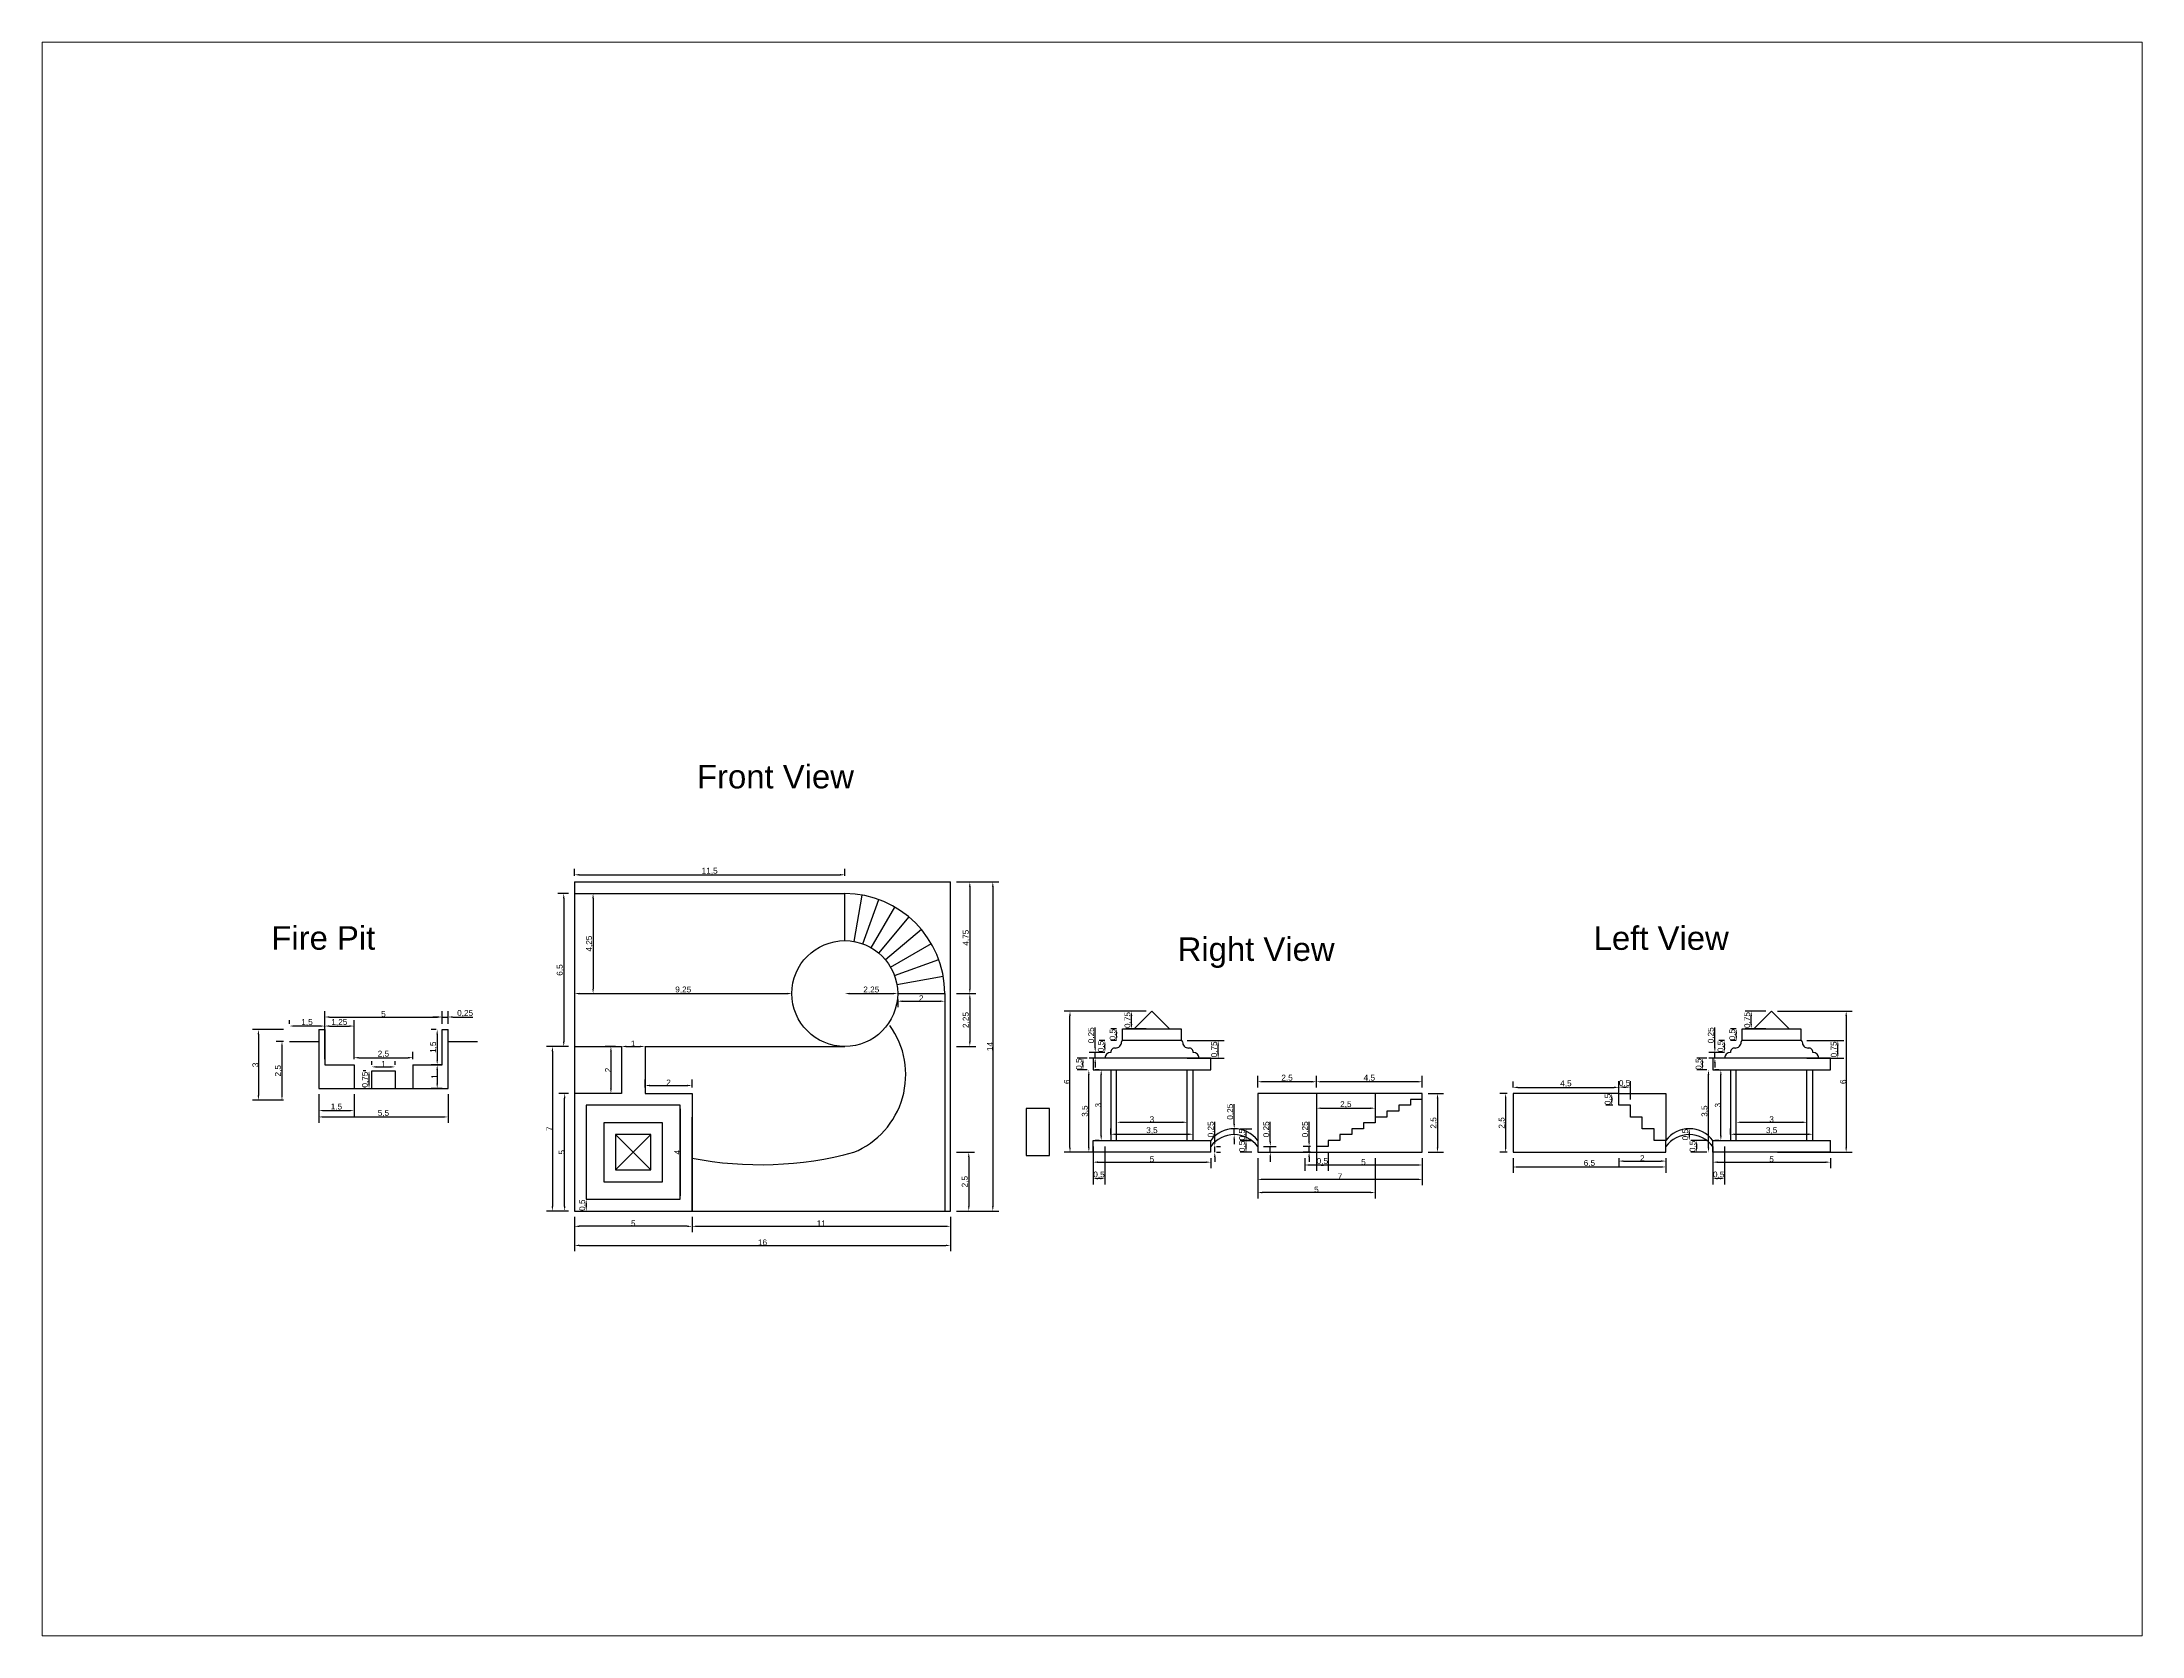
# Paper-space layout 'Layout1' of a CAD drawing. Header units: millimetres. Extents: x 26 to 231, y 20 to 176.
# The model-space entities are those that its viewports show. They can reach past a viewport. Long polylines and large blocks are cut down to what shows.
import ezdxf

# ---------------------------------------------------------------- set-up
doc = ezdxf.new("R2010")
doc.units = ezdxf.units.MM
doc.layers.add('Dimensions', color=2, linetype='Continuous')
doc.layers.add('Final', color=3, linetype='Continuous')
doc.styles.get("Standard").update_dxf_attribs({"font": 'arial.ttf'})
doc.dimstyles.new('ISO-25', dxfattribs={"dimtxt": 0.25, "dimasz": 0.2, "dimexe": 0.25, "dimexo": 0.25, "dimgap": 0, "dimtad": 1, "dimtxsty": 'Standard', "dimcen": 1, "dimadec": 0, "dimazin": 0, "dimtfac": 1, "dimtmove": 0, "dimatfit": 3, "dimfxl": 1, "dimarcsym": 0})

# ---------------------------------------------------------------- blocks, each defined once
blk = doc.blocks.new('*D56')
at = {"layer": 'Defpoints', "color": 0, "transparency": 16777216}
for p in [(1926.444, 1577.125), (1937.944, 1577.426), (1937.944, 1577.125)]:
    blk.add_point(p, dxfattribs=at)
at = {"layer": 'Dimensions', "color": 0, "lineweight": -2, "transparency": 16777216}
for p, q in [((1926.444, 1577.375), (1926.444, 1577.676)), ((1926.644, 1577.426), (1937.744, 1577.426)), ((1937.944, 1577.375), (1937.944, 1577.676))]:
    blk.add_line(p, q, dxfattribs=at)
at = {"layer": 'Dimensions', "color": 0, "transparency": 16777216}
for points in [[(1926.644, 1577.459), (1926.644, 1577.392), (1926.444, 1577.426)], [(1937.744, 1577.459), (1937.744, 1577.392), (1937.944, 1577.426)]]:
    blk.add_solid(points, dxfattribs=at)
at = {"layer": 'Dimensions', "color": 0, "transparency": 16777216, "insert": (1932.194, 1577.576), "char_height": 0.25, "attachment_point": 5}
blk.add_mtext('11,5', dxfattribs=at)
blk = doc.blocks.new('*D59')
at = {"layer": 'Defpoints', "color": 0, "transparency": 16777216}
for p in [(1926.444, 1576.625), (1925.987, 1570.125), (1926.444, 1570.125)]:
    blk.add_point(p, dxfattribs=at)
at = {"layer": 'Dimensions', "color": 0, "lineweight": -2, "transparency": 16777216}
for p, q in [((1926.194, 1576.625), (1925.737, 1576.625)), ((1925.987, 1576.425), (1925.987, 1570.325)), ((1926.194, 1570.125), (1925.737, 1570.125))]:
    blk.add_line(p, q, dxfattribs=at)
at = {"layer": 'Dimensions', "color": 0, "transparency": 16777216}
for points in [[(1925.954, 1576.425), (1926.021, 1576.425), (1925.987, 1576.625)], [(1925.954, 1570.325), (1926.021, 1570.325), (1925.987, 1570.125)]]:
    blk.add_solid(points, dxfattribs=at)
at = {"layer": 'Dimensions', "color": 0, "transparency": 16777216, "insert": (1925.837, 1573.375), "char_height": 0.25, "attachment_point": 5, "rotation": 90}
blk.add_mtext('6,5', dxfattribs=at)
blk = doc.blocks.new('*D61')
at = {"layer": 'Defpoints', "color": 0, "transparency": 16777216}
for p in [(1926.444, 1576.625), (1926.444, 1572.375), (1927.235, 1572.375)]:
    blk.add_point(p, dxfattribs=at)
at = {"layer": 'Dimensions', "color": 0, "lineweight": -2, "transparency": 16777216}
for p, q in [((1926.694, 1576.625), (1927.485, 1576.625)), ((1927.235, 1576.425), (1927.235, 1572.575)), ((1926.694, 1572.375), (1927.485, 1572.375))]:
    blk.add_line(p, q, dxfattribs=at)
at = {"layer": 'Dimensions', "color": 0, "transparency": 16777216}
for points in [[(1927.201, 1576.425), (1927.268, 1576.425), (1927.235, 1576.625)], [(1927.201, 1572.575), (1927.268, 1572.575), (1927.235, 1572.375)]]:
    blk.add_solid(points, dxfattribs=at)
at = {"layer": 'Dimensions', "color": 0, "transparency": 16777216, "insert": (1927.084, 1574.5), "char_height": 0.25, "attachment_point": 5, "rotation": 90}
blk.add_mtext('4,25', dxfattribs=at)
blk = doc.blocks.new('*D62')
at = {"layer": 'Defpoints', "color": 0, "transparency": 16777216}
for p in [(1942.444, 1572.375), (1942.444, 1570.125), (1943.263, 1570.125)]:
    blk.add_point(p, dxfattribs=at)
at = {"layer": 'Dimensions', "color": 0, "lineweight": -2, "transparency": 16777216}
for p, q in [((1942.694, 1572.375), (1943.513, 1572.375)), ((1943.263, 1572.175), (1943.263, 1570.325)), ((1942.694, 1570.125), (1943.513, 1570.125))]:
    blk.add_line(p, q, dxfattribs=at)
at = {"layer": 'Dimensions', "color": 0, "transparency": 16777216}
for points in [[(1943.229, 1572.175), (1943.296, 1572.175), (1943.263, 1572.375)], [(1943.229, 1570.325), (1943.296, 1570.325), (1943.263, 1570.125)]]:
    blk.add_solid(points, dxfattribs=at)
at = {"layer": 'Dimensions', "color": 0, "transparency": 16777216, "insert": (1943.112, 1571.25), "char_height": 0.25, "attachment_point": 5, "rotation": 90}
blk.add_mtext('2,25', dxfattribs=at)
blk = doc.blocks.new('*D63')
at = {"layer": 'Defpoints', "color": 0, "transparency": 16777216}
for p in [(1926.444, 1563.125), (1931.444, 1563.125), (1926.444, 1562.477)]:
    blk.add_point(p, dxfattribs=at)
at = {"layer": 'Dimensions', "color": 0, "lineweight": -2, "transparency": 16777216}
for p, q in [((1926.444, 1562.875), (1926.444, 1562.227)), ((1931.444, 1562.875), (1931.444, 1562.227)), ((1931.244, 1562.477), (1926.644, 1562.477))]:
    blk.add_line(p, q, dxfattribs=at)
at = {"layer": 'Dimensions', "color": 0, "transparency": 16777216}
for points in [[(1926.644, 1562.51), (1926.644, 1562.444), (1926.444, 1562.477)], [(1931.244, 1562.51), (1931.244, 1562.444), (1931.444, 1562.477)]]:
    blk.add_solid(points, dxfattribs=at)
at = {"layer": 'Dimensions', "color": 0, "transparency": 16777216, "insert": (1928.944, 1562.604), "char_height": 0.25, "attachment_point": 5}
blk.add_mtext('5', dxfattribs=at)
blk = doc.blocks.new('*D64')
at = {"layer": 'Defpoints', "color": 0, "transparency": 16777216}
for p in [(1926.026, 1568.125), (1926.444, 1568.125), (1926.444, 1563.125)]:
    blk.add_point(p, dxfattribs=at)
at = {"layer": 'Dimensions', "color": 0, "lineweight": -2, "transparency": 16777216}
for p, q in [((1926.194, 1568.125), (1925.776, 1568.125)), ((1926.026, 1563.325), (1926.026, 1567.925)), ((1926.194, 1563.125), (1925.776, 1563.125))]:
    blk.add_line(p, q, dxfattribs=at)
at = {"layer": 'Dimensions', "color": 0, "transparency": 16777216}
for points in [[(1925.993, 1567.925), (1926.06, 1567.925), (1926.026, 1568.125)], [(1925.993, 1563.325), (1926.06, 1563.325), (1926.026, 1563.125)]]:
    blk.add_solid(points, dxfattribs=at)
at = {"layer": 'Dimensions', "color": 0, "transparency": 16777216, "insert": (1925.899, 1565.625), "char_height": 0.25, "attachment_point": 5, "rotation": 90}
blk.add_mtext('5', dxfattribs=at)
blk = doc.blocks.new('*D65')
at = {"layer": 'Defpoints', "color": 0, "transparency": 16777216}
for p in [(1914.316, 1570.842), (1912.997, 1567.842), (1914.316, 1567.842)]:
    blk.add_point(p, dxfattribs=at)
at = {"layer": 'Dimensions', "color": 0, "lineweight": -2, "transparency": 16777216}
for p, q in [((1914.066, 1570.842), (1912.747, 1570.842)), ((1912.997, 1570.642), (1912.997, 1568.042)), ((1914.066, 1567.842), (1912.747, 1567.842))]:
    blk.add_line(p, q, dxfattribs=at)
at = {"layer": 'Dimensions', "color": 0, "transparency": 16777216}
for points in [[(1912.964, 1570.642), (1913.03, 1570.642), (1912.997, 1570.842)], [(1912.964, 1568.042), (1913.03, 1568.042), (1912.997, 1567.842)]]:
    blk.add_solid(points, dxfattribs=at)
at = {"layer": 'Dimensions', "color": 0, "transparency": 16777216, "insert": (1912.869, 1569.342), "char_height": 0.25, "attachment_point": 5, "rotation": 90}
blk.add_mtext('3', dxfattribs=at)
blk = doc.blocks.new('*D66')
at = {"layer": 'Defpoints', "color": 0, "transparency": 16777216}
for p in [(1914.316, 1570.342), (1914, 1567.842), (1914.316, 1567.842)]:
    blk.add_point(p, dxfattribs=at)
at = {"layer": 'Dimensions', "color": 0, "lineweight": -2, "transparency": 16777216}
for p, q in [((1914.066, 1570.342), (1913.75, 1570.342)), ((1914, 1570.142), (1914, 1568.042)), ((1914.066, 1567.842), (1913.75, 1567.842))]:
    blk.add_line(p, q, dxfattribs=at)
at = {"layer": 'Dimensions', "color": 0, "transparency": 16777216}
for points in [[(1913.966, 1570.142), (1914.033, 1570.142), (1914, 1570.342)], [(1913.966, 1568.042), (1914.033, 1568.042), (1914, 1567.842)]]:
    blk.add_solid(points, dxfattribs=at)
at = {"layer": 'Dimensions', "color": 0, "transparency": 16777216, "insert": (1913.85, 1569.092), "char_height": 0.25, "attachment_point": 5, "rotation": 90}
blk.add_mtext('2,5', dxfattribs=at)
blk = doc.blocks.new('*D67')
at = {"layer": 'Defpoints', "color": 0, "transparency": 16777216}
for p in [(1917.066, 1570.994), (1915.816, 1569.342), (1917.066, 1569.342)]:
    blk.add_point(p, dxfattribs=at)
at = {"layer": 'Dimensions', "color": 0, "lineweight": -2, "transparency": 16777216}
for p, q in [((1915.816, 1569.592), (1915.816, 1571.244)), ((1916.016, 1570.994), (1916.866, 1570.994)), ((1917.066, 1569.592), (1917.066, 1571.244))]:
    blk.add_line(p, q, dxfattribs=at)
at = {"layer": 'Dimensions', "color": 0, "transparency": 16777216}
for points in [[(1916.016, 1571.027), (1916.016, 1570.961), (1915.816, 1570.994)], [(1916.866, 1571.027), (1916.866, 1570.961), (1917.066, 1570.994)]]:
    blk.add_solid(points, dxfattribs=at)
at = {"layer": 'Dimensions', "color": 0, "transparency": 16777216, "insert": (1916.441, 1571.144), "char_height": 0.25, "attachment_point": 5}
blk.add_mtext('1,25', dxfattribs=at)
blk = doc.blocks.new('*D68')
at = {"layer": 'Defpoints', "color": 0, "transparency": 16777216}
for p in [(1920.816, 1570.842), (1921.066, 1571.378), (1921.066, 1570.842)]:
    blk.add_point(p, dxfattribs=at)
at = {"layer": 'Dimensions', "color": 0, "lineweight": -2, "transparency": 16777216}
for p, q in [((1920.816, 1571.092), (1920.816, 1571.628)), ((1921.066, 1571.092), (1921.066, 1571.628)), ((1920.616, 1571.378), (1920.416, 1571.378)), ((1920.816, 1571.378), (1921.066, 1571.378)), ((1921.266, 1571.378), (1922.117, 1571.378))]:
    blk.add_line(p, q, dxfattribs=at)
at = {"layer": 'Dimensions', "color": 0, "transparency": 16777216}
for points in [[(1920.616, 1571.411), (1920.616, 1571.344), (1920.816, 1571.378)], [(1921.266, 1571.411), (1921.266, 1571.344), (1921.066, 1571.378)]]:
    blk.add_solid(points, dxfattribs=at)
at = {"layer": 'Dimensions', "color": 0, "transparency": 16777216, "insert": (1921.791, 1571.528), "char_height": 0.25, "attachment_point": 5}
blk.add_mtext('0,25', dxfattribs=at)
blk = doc.blocks.new('*D69')
at = {"layer": 'Defpoints', "color": 0, "transparency": 16777216}
for p in [(1914.316, 1570.994), (1914.316, 1570.842), (1915.816, 1570.842)]:
    blk.add_point(p, dxfattribs=at)
at = {"layer": 'Dimensions', "color": 0, "lineweight": -2, "transparency": 16777216}
for p, q in [((1914.316, 1571.092), (1914.316, 1571.244)), ((1915.616, 1570.994), (1914.516, 1570.994)), ((1915.816, 1571.092), (1915.816, 1571.244))]:
    blk.add_line(p, q, dxfattribs=at)
at = {"layer": 'Dimensions', "color": 0, "transparency": 16777216}
for points in [[(1914.516, 1571.027), (1914.516, 1570.961), (1914.316, 1570.994)], [(1915.616, 1571.027), (1915.616, 1570.961), (1915.816, 1570.994)]]:
    blk.add_solid(points, dxfattribs=at)
at = {"layer": 'Dimensions', "color": 0, "transparency": 16777216, "insert": (1915.066, 1571.144), "char_height": 0.25, "attachment_point": 5}
blk.add_mtext('1,5', dxfattribs=at)
blk = doc.blocks.new('*D70')
at = {"layer": 'Defpoints', "color": 0, "transparency": 16777216}
for p in [(1915.566, 1568.342), (1917.066, 1568.342), (1917.066, 1567.398)]:
    blk.add_point(p, dxfattribs=at)
at = {"layer": 'Dimensions', "color": 0, "lineweight": -2, "transparency": 16777216}
for p, q in [((1915.566, 1568.092), (1915.566, 1567.148)), ((1917.066, 1568.092), (1917.066, 1567.148)), ((1915.766, 1567.398), (1916.866, 1567.398))]:
    blk.add_line(p, q, dxfattribs=at)
at = {"layer": 'Dimensions', "color": 0, "transparency": 16777216}
for points in [[(1915.766, 1567.431), (1915.766, 1567.365), (1915.566, 1567.398)], [(1916.866, 1567.431), (1916.866, 1567.365), (1917.066, 1567.398)]]:
    blk.add_solid(points, dxfattribs=at)
at = {"layer": 'Dimensions', "color": 0, "transparency": 16777216, "insert": (1916.316, 1567.548), "char_height": 0.25, "attachment_point": 5}
blk.add_mtext('1,5', dxfattribs=at)
blk = doc.blocks.new('*D71')
at = {"layer": 'Defpoints', "color": 0, "transparency": 16777216}
for p in [(1915.566, 1568.342), (1921.066, 1568.342), (1921.066, 1567.128)]:
    blk.add_point(p, dxfattribs=at)
at = {"layer": 'Dimensions', "color": 0, "lineweight": -2, "transparency": 16777216}
for p, q in [((1915.566, 1568.092), (1915.566, 1566.878)), ((1921.066, 1568.092), (1921.066, 1566.878)), ((1915.766, 1567.128), (1920.866, 1567.128))]:
    blk.add_line(p, q, dxfattribs=at)
at = {"layer": 'Dimensions', "color": 0, "transparency": 16777216}
for points in [[(1915.766, 1567.161), (1915.766, 1567.094), (1915.566, 1567.128)], [(1920.866, 1567.161), (1920.866, 1567.094), (1921.066, 1567.128)]]:
    blk.add_solid(points, dxfattribs=at)
at = {"layer": 'Dimensions', "color": 0, "transparency": 16777216, "insert": (1918.316, 1567.277), "char_height": 0.25, "attachment_point": 5}
blk.add_mtext('5,5', dxfattribs=at)
blk = doc.blocks.new('*D72')
at = {"layer": 'Defpoints', "color": 0, "transparency": 16777216}
for p in [(1917.816, 1569.092), (1918.816, 1569.256), (1918.816, 1569.092)]:
    blk.add_point(p, dxfattribs=at)
at = {"layer": 'Dimensions', "color": 0, "lineweight": -2, "transparency": 16777216}
for p, q in [((1917.816, 1569.342), (1917.816, 1569.506)), ((1918.016, 1569.256), (1918.616, 1569.256)), ((1918.816, 1569.342), (1918.816, 1569.506))]:
    blk.add_line(p, q, dxfattribs=at)
at = {"layer": 'Dimensions', "color": 0, "transparency": 16777216}
for points in [[(1918.016, 1569.289), (1918.016, 1569.223), (1917.816, 1569.256)], [(1918.616, 1569.289), (1918.616, 1569.223), (1918.816, 1569.256)]]:
    blk.add_solid(points, dxfattribs=at)
at = {"layer": 'Dimensions', "color": 0, "transparency": 16777216, "insert": (1918.316, 1569.382), "char_height": 0.25, "attachment_point": 5}
blk.add_mtext('1', dxfattribs=at)
blk = doc.blocks.new('*D73')
at = {"layer": 'Defpoints', "color": 0, "transparency": 16777216}
for p in [(1915.816, 1570.842), (1920.816, 1571.378), (1920.816, 1570.842)]:
    blk.add_point(p, dxfattribs=at)
at = {"layer": 'Dimensions', "color": 0, "lineweight": -2, "transparency": 16777216}
for p, q in [((1915.816, 1571.092), (1915.816, 1571.628)), ((1920.816, 1571.092), (1920.816, 1571.628)), ((1916.016, 1571.378), (1920.616, 1571.378))]:
    blk.add_line(p, q, dxfattribs=at)
at = {"layer": 'Dimensions', "color": 0, "transparency": 16777216}
for points in [[(1916.016, 1571.411), (1916.016, 1571.344), (1915.816, 1571.378)], [(1920.616, 1571.411), (1920.616, 1571.344), (1920.816, 1571.378)]]:
    blk.add_solid(points, dxfattribs=at)
at = {"layer": 'Dimensions', "color": 0, "transparency": 16777216, "insert": (1918.316, 1571.505), "char_height": 0.25, "attachment_point": 5}
blk.add_mtext('5', dxfattribs=at)
blk = doc.blocks.new('*D74')
at = {"layer": 'Defpoints', "color": 0, "transparency": 16777216}
for p in [(1917.066, 1569.342), (1919.566, 1569.647), (1919.566, 1569.342)]:
    blk.add_point(p, dxfattribs=at)
at = {"layer": 'Dimensions', "color": 0, "lineweight": -2, "transparency": 16777216}
for p, q in [((1917.066, 1569.592), (1917.066, 1569.897)), ((1919.566, 1569.592), (1919.566, 1569.897)), ((1917.266, 1569.647), (1919.366, 1569.647))]:
    blk.add_line(p, q, dxfattribs=at)
at = {"layer": 'Dimensions', "color": 0, "transparency": 16777216}
for points in [[(1917.266, 1569.68), (1917.266, 1569.614), (1917.066, 1569.647)], [(1919.366, 1569.68), (1919.366, 1569.614), (1919.566, 1569.647)]]:
    blk.add_solid(points, dxfattribs=at)
at = {"layer": 'Dimensions', "color": 0, "transparency": 16777216, "insert": (1918.316, 1569.797), "char_height": 0.25, "attachment_point": 5}
blk.add_mtext('2,5', dxfattribs=at)
blk = doc.blocks.new('*D75')
at = {"layer": 'Defpoints', "color": 0, "transparency": 16777216}
for p in [(1920.816, 1570.842), (1920.603, 1569.342), (1920.816, 1569.342)]:
    blk.add_point(p, dxfattribs=at)
at = {"layer": 'Dimensions', "color": 0, "lineweight": -2, "transparency": 16777216}
for p, q in [((1920.566, 1570.842), (1920.353, 1570.842)), ((1920.603, 1570.642), (1920.603, 1569.542)), ((1920.566, 1569.342), (1920.353, 1569.342))]:
    blk.add_line(p, q, dxfattribs=at)
at = {"layer": 'Dimensions', "color": 0, "transparency": 16777216}
for points in [[(1920.569, 1570.642), (1920.636, 1570.642), (1920.603, 1570.842)], [(1920.569, 1569.542), (1920.636, 1569.542), (1920.603, 1569.342)]]:
    blk.add_solid(points, dxfattribs=at)
at = {"layer": 'Dimensions', "color": 0, "transparency": 16777216, "insert": (1920.452, 1570.092), "char_height": 0.25, "attachment_point": 5, "rotation": 90}
blk.add_mtext('1,5', dxfattribs=at)
blk = doc.blocks.new('*D76')
at = {"layer": 'Defpoints', "color": 0, "transparency": 16777216}
for p in [(1921.066, 1569.342), (1920.603, 1568.342), (1921.066, 1568.342)]:
    blk.add_point(p, dxfattribs=at)
at = {"layer": 'Dimensions', "color": 0, "lineweight": -2, "transparency": 16777216}
for p, q in [((1920.816, 1569.342), (1920.353, 1569.342)), ((1920.603, 1569.142), (1920.603, 1568.542)), ((1920.816, 1568.342), (1920.353, 1568.342))]:
    blk.add_line(p, q, dxfattribs=at)
at = {"layer": 'Dimensions', "color": 0, "transparency": 16777216}
for points in [[(1920.569, 1569.142), (1920.636, 1569.142), (1920.603, 1569.342)], [(1920.569, 1568.542), (1920.636, 1568.542), (1920.603, 1568.342)]]:
    blk.add_solid(points, dxfattribs=at)
at = {"layer": 'Dimensions', "color": 0, "transparency": 16777216, "insert": (1920.477, 1568.842), "char_height": 0.25, "attachment_point": 5, "rotation": 90}
blk.add_mtext('1', dxfattribs=at)
blk = doc.blocks.new('*D77')
at = {"layer": 'Defpoints', "color": 0, "transparency": 16777216}
for p in [(1917.703, 1569.092), (1917.816, 1569.092), (1917.816, 1568.342)]:
    blk.add_point(p, dxfattribs=at)
at = {"layer": 'Dimensions', "color": 0, "lineweight": -2, "transparency": 16777216}
for p, q in [((1917.566, 1569.092), (1917.453, 1569.092)), ((1917.703, 1568.542), (1917.703, 1568.892)), ((1917.566, 1568.342), (1917.453, 1568.342))]:
    blk.add_line(p, q, dxfattribs=at)
at = {"layer": 'Dimensions', "color": 0, "transparency": 16777216}
for points in [[(1917.669, 1568.892), (1917.736, 1568.892), (1917.703, 1569.092)], [(1917.669, 1568.542), (1917.736, 1568.542), (1917.703, 1568.342)]]:
    blk.add_solid(points, dxfattribs=at)
at = {"layer": 'Dimensions', "color": 0, "transparency": 16777216, "insert": (1917.553, 1568.717), "char_height": 0.25, "attachment_point": 5, "rotation": 90}
blk.add_mtext('0,75', dxfattribs=at)
blk = doc.blocks.new('*D78')
at = {"layer": 'Defpoints', "color": 0, "transparency": 16777216}
for p in [(1926.444, 1570.125), (1925.504, 1563.125), (1926.444, 1563.125)]:
    blk.add_point(p, dxfattribs=at)
at = {"layer": 'Dimensions', "color": 0, "lineweight": -2, "transparency": 16777216}
for p, q in [((1926.194, 1570.125), (1925.254, 1570.125)), ((1925.504, 1569.925), (1925.504, 1563.325)), ((1926.194, 1563.125), (1925.254, 1563.125))]:
    blk.add_line(p, q, dxfattribs=at)
at = {"layer": 'Dimensions', "color": 0, "transparency": 16777216}
for points in [[(1925.471, 1569.925), (1925.537, 1569.925), (1925.504, 1570.125)], [(1925.471, 1563.325), (1925.537, 1563.325), (1925.504, 1563.125)]]:
    blk.add_solid(points, dxfattribs=at)
at = {"layer": 'Dimensions', "color": 0, "transparency": 16777216, "insert": (1925.379, 1566.625), "char_height": 0.25, "attachment_point": 5, "rotation": 90}
blk.add_mtext('7', dxfattribs=at)
blk = doc.blocks.new('*D79')
at = {"layer": 'Defpoints', "color": 0, "transparency": 16777216}
for p in [(1928.444, 1570.125), (1927.993, 1568.125), (1928.444, 1568.125)]:
    blk.add_point(p, dxfattribs=at)
at = {"layer": 'Dimensions', "color": 0, "lineweight": -2, "transparency": 16777216}
for p, q in [((1928.194, 1570.125), (1927.743, 1570.125)), ((1927.993, 1569.925), (1927.993, 1568.325)), ((1928.194, 1568.125), (1927.743, 1568.125))]:
    blk.add_line(p, q, dxfattribs=at)
at = {"layer": 'Dimensions', "color": 0, "transparency": 16777216}
for points in [[(1927.96, 1569.925), (1928.026, 1569.925), (1927.993, 1570.125)], [(1927.96, 1568.325), (1928.026, 1568.325), (1927.993, 1568.125)]]:
    blk.add_solid(points, dxfattribs=at)
at = {"layer": 'Dimensions', "color": 0, "transparency": 16777216, "insert": (1927.867, 1569.125), "char_height": 0.25, "attachment_point": 5, "rotation": 90}
blk.add_mtext('2', dxfattribs=at)
blk = doc.blocks.new('*D80')
at = {"layer": 'Defpoints', "color": 0, "transparency": 16777216}
for p in [(1931.444, 1563.125), (1942.444, 1563.125), (1942.444, 1562.477)]:
    blk.add_point(p, dxfattribs=at)
at = {"layer": 'Dimensions', "color": 0, "lineweight": -2, "transparency": 16777216}
for p, q in [((1931.444, 1562.875), (1931.444, 1562.227)), ((1942.444, 1562.875), (1942.444, 1562.227)), ((1931.644, 1562.477), (1942.244, 1562.477))]:
    blk.add_line(p, q, dxfattribs=at)
at = {"layer": 'Dimensions', "color": 0, "transparency": 16777216}
for points in [[(1931.644, 1562.51), (1931.644, 1562.444), (1931.444, 1562.477)], [(1942.244, 1562.51), (1942.244, 1562.444), (1942.444, 1562.477)]]:
    blk.add_solid(points, dxfattribs=at)
at = {"layer": 'Dimensions', "color": 0, "transparency": 16777216, "insert": (1936.944, 1562.603), "char_height": 0.25, "attachment_point": 5}
blk.add_mtext('11', dxfattribs=at)
blk = doc.blocks.new('*D81')
at = {"layer": 'Defpoints', "color": 0, "transparency": 16777216}
for p in [(1942.444, 1565.625), (1942.444, 1563.125), (1943.218, 1563.125)]:
    blk.add_point(p, dxfattribs=at)
at = {"layer": 'Dimensions', "color": 0, "lineweight": -2, "transparency": 16777216}
for p, q in [((1942.694, 1565.625), (1943.468, 1565.625)), ((1943.218, 1565.425), (1943.218, 1563.325)), ((1942.694, 1563.125), (1943.468, 1563.125))]:
    blk.add_line(p, q, dxfattribs=at)
at = {"layer": 'Dimensions', "color": 0, "transparency": 16777216}
for points in [[(1943.185, 1565.425), (1943.251, 1565.425), (1943.218, 1565.625)], [(1943.185, 1563.325), (1943.251, 1563.325), (1943.218, 1563.125)]]:
    blk.add_solid(points, dxfattribs=at)
at = {"layer": 'Dimensions', "color": 0, "transparency": 16777216, "insert": (1943.068, 1564.375), "char_height": 0.25, "attachment_point": 5, "rotation": 90}
blk.add_mtext('2,5', dxfattribs=at)
blk = doc.blocks.new('*D82')
at = {"layer": 'Defpoints', "color": 0, "transparency": 16777216}
for p in [(1930.944, 1567.625), (1930.944, 1563.625), (1930.944, 1563.625)]:
    blk.add_point(p, dxfattribs=at)
at = {"layer": 'Dimensions', "color": 0, "lineweight": -2, "transparency": 16777216}
blk.add_line((1930.944, 1567.425), (1930.944, 1563.825), dxfattribs=at)
at = {"layer": 'Dimensions', "color": 0, "transparency": 16777216}
for points in [[(1930.911, 1567.425), (1930.977, 1567.425), (1930.944, 1567.625)], [(1930.911, 1563.825), (1930.977, 1563.825), (1930.944, 1563.625)]]:
    blk.add_solid(points, dxfattribs=at)
at = {"layer": 'Dimensions', "color": 0, "transparency": 16777216, "insert": (1930.819, 1565.625), "char_height": 0.25, "attachment_point": 5, "rotation": 90}
blk.add_mtext('4', dxfattribs=at)
blk = doc.blocks.new('*D83')
at = {"layer": 'Defpoints', "color": 0, "transparency": 16777216}
for p in [(1926.944, 1563.625), (1926.944, 1563.125), (1926.944, 1563.125)]:
    blk.add_point(p, dxfattribs=at)
at = {"layer": 'Dimensions', "color": 0, "lineweight": -2, "transparency": 16777216}
blk.add_line((1926.944, 1563.425), (1926.944, 1563.325), dxfattribs=at)
at = {"layer": 'Dimensions', "color": 0, "transparency": 16777216}
for points in [[(1926.911, 1563.425), (1926.977, 1563.425), (1926.944, 1563.625)], [(1926.911, 1563.325), (1926.977, 1563.325), (1926.944, 1563.125)]]:
    blk.add_solid(points, dxfattribs=at)
at = {"layer": 'Dimensions', "color": 0, "transparency": 16777216, "insert": (1926.794, 1563.375), "char_height": 0.25, "attachment_point": 5, "rotation": 90}
blk.add_mtext('0,5', dxfattribs=at)
blk = doc.blocks.new('*D86')
at = {"layer": 'Defpoints', "color": 0, "transparency": 16777216}
for p in [(1962.509, 1568.125), (1962.509, 1565.625), (1963.159, 1565.625)]:
    blk.add_point(p, dxfattribs=at)
at = {"layer": 'Dimensions', "color": 0, "lineweight": -2, "transparency": 16777216}
for p, q in [((1962.759, 1568.125), (1963.409, 1568.125)), ((1963.159, 1567.925), (1963.159, 1565.825)), ((1962.759, 1565.625), (1963.409, 1565.625))]:
    blk.add_line(p, q, dxfattribs=at)
at = {"layer": 'Dimensions', "color": 0, "transparency": 16777216}
for points in [[(1963.125, 1567.925), (1963.192, 1567.925), (1963.159, 1568.125)], [(1963.125, 1565.825), (1963.192, 1565.825), (1963.159, 1565.625)]]:
    blk.add_solid(points, dxfattribs=at)
at = {"layer": 'Dimensions', "color": 0, "transparency": 16777216, "insert": (1963.009, 1566.875), "char_height": 0.25, "attachment_point": 5, "rotation": 90}
blk.add_mtext('2,5', dxfattribs=at)
blk = doc.blocks.new('*D87')
at = {"layer": 'Defpoints', "color": 0, "transparency": 16777216}
for p in [(1957.509, 1565.625), (1962.509, 1565.625), (1957.509, 1565.084)]:
    blk.add_point(p, dxfattribs=at)
at = {"layer": 'Dimensions', "color": 0, "lineweight": -2, "transparency": 16777216}
for p, q in [((1957.509, 1565.375), (1957.509, 1564.834)), ((1962.509, 1565.375), (1962.509, 1564.834)), ((1962.309, 1565.084), (1957.709, 1565.084))]:
    blk.add_line(p, q, dxfattribs=at)
at = {"layer": 'Dimensions', "color": 0, "transparency": 16777216}
for points in [[(1957.709, 1565.118), (1957.709, 1565.051), (1957.509, 1565.084)], [(1962.309, 1565.118), (1962.309, 1565.051), (1962.509, 1565.084)]]:
    blk.add_solid(points, dxfattribs=at)
at = {"layer": 'Dimensions', "color": 0, "transparency": 16777216, "insert": (1960.009, 1565.211), "char_height": 0.25, "attachment_point": 5}
blk.add_mtext('5', dxfattribs=at)
blk = doc.blocks.new('*D88')
at = {"layer": 'Defpoints', "color": 0, "transparency": 16777216}
for p in [(1955.509, 1565.625), (1962.509, 1565.625), (1955.509, 1564.472)]:
    blk.add_point(p, dxfattribs=at)
at = {"layer": 'Dimensions', "color": 0, "lineweight": -2, "transparency": 16777216}
for p, q in [((1955.509, 1565.375), (1955.509, 1564.222)), ((1962.509, 1565.375), (1962.509, 1564.222)), ((1962.309, 1564.472), (1955.709, 1564.472))]:
    blk.add_line(p, q, dxfattribs=at)
at = {"layer": 'Dimensions', "color": 0, "transparency": 16777216}
for points in [[(1955.709, 1564.506), (1955.709, 1564.439), (1955.509, 1564.472)], [(1962.309, 1564.506), (1962.309, 1564.439), (1962.509, 1564.472)]]:
    blk.add_solid(points, dxfattribs=at)
at = {"layer": 'Dimensions', "color": 0, "transparency": 16777216, "insert": (1959.009, 1564.597), "char_height": 0.25, "attachment_point": 5}
blk.add_mtext('7', dxfattribs=at)
blk = doc.blocks.new('*D89')
at = {"layer": 'Defpoints', "color": 0, "transparency": 16777216}
for p in [(1955.509, 1565.625), (1960.509, 1565.625), (1955.509, 1563.913)]:
    blk.add_point(p, dxfattribs=at)
at = {"layer": 'Dimensions', "color": 0, "lineweight": -2, "transparency": 16777216}
for p, q in [((1955.509, 1565.375), (1955.509, 1563.663)), ((1960.509, 1565.375), (1960.509, 1563.663)), ((1960.309, 1563.913), (1955.709, 1563.913))]:
    blk.add_line(p, q, dxfattribs=at)
at = {"layer": 'Dimensions', "color": 0, "transparency": 16777216}
for points in [[(1955.709, 1563.946), (1955.709, 1563.88), (1955.509, 1563.913)], [(1960.309, 1563.946), (1960.309, 1563.88), (1960.509, 1563.913)]]:
    blk.add_solid(points, dxfattribs=at)
at = {"layer": 'Dimensions', "color": 0, "transparency": 16777216, "insert": (1958.009, 1564.04), "char_height": 0.25, "attachment_point": 5}
blk.add_mtext('5', dxfattribs=at)
blk = doc.blocks.new('*D90')
at = {"layer": 'Defpoints', "color": 0, "transparency": 16777216}
for p in [(1958.009, 1568.625), (1958.009, 1568.125), (1962.509, 1568.125)]:
    blk.add_point(p, dxfattribs=at)
at = {"layer": 'Dimensions', "color": 0, "lineweight": -2, "transparency": 16777216}
for p, q in [((1958.009, 1568.375), (1958.009, 1568.875)), ((1962.509, 1568.375), (1962.509, 1568.875)), ((1962.309, 1568.625), (1958.209, 1568.625))]:
    blk.add_line(p, q, dxfattribs=at)
at = {"layer": 'Dimensions', "color": 0, "transparency": 16777216}
for points in [[(1958.209, 1568.658), (1958.209, 1568.592), (1958.009, 1568.625)], [(1962.309, 1568.658), (1962.309, 1568.592), (1962.509, 1568.625)]]:
    blk.add_solid(points, dxfattribs=at)
at = {"layer": 'Dimensions', "color": 0, "transparency": 16777216, "insert": (1960.259, 1568.775), "char_height": 0.25, "attachment_point": 5}
blk.add_mtext('4,5', dxfattribs=at)
blk = doc.blocks.new('*D91')
at = {"layer": 'Defpoints', "color": 0, "transparency": 16777216}
for p in [(1955.509, 1568.625), (1955.509, 1568.125), (1958.009, 1568.125)]:
    blk.add_point(p, dxfattribs=at)
at = {"layer": 'Dimensions', "color": 0, "lineweight": -2, "transparency": 16777216}
for p, q in [((1955.509, 1568.375), (1955.509, 1568.875)), ((1958.009, 1568.375), (1958.009, 1568.875)), ((1957.809, 1568.625), (1955.709, 1568.625))]:
    blk.add_line(p, q, dxfattribs=at)
at = {"layer": 'Dimensions', "color": 0, "transparency": 16777216}
for points in [[(1955.709, 1568.658), (1955.709, 1568.592), (1955.509, 1568.625)], [(1957.809, 1568.658), (1957.809, 1568.592), (1958.009, 1568.625)]]:
    blk.add_solid(points, dxfattribs=at)
at = {"layer": 'Dimensions', "color": 0, "transparency": 16777216, "insert": (1956.759, 1568.775), "char_height": 0.25, "attachment_point": 5}
blk.add_mtext('2,5', dxfattribs=at)
blk = doc.blocks.new('*D94')
at = {"layer": 'Defpoints', "color": 0, "transparency": 16777216}
for p in [(1953.509, 1565.875), (1953.509, 1565.625), (1953.683, 1565.875)]:
    blk.add_point(p, dxfattribs=at)
at = {"layer": 'Dimensions', "color": 0, "lineweight": -2, "transparency": 16777216}
for p, q in [((1953.683, 1566.075), (1953.683, 1566.926)), ((1953.683, 1565.625), (1953.683, 1565.875)), ((1953.683, 1565.425), (1953.683, 1565.225)), ((1953.759, 1565.875), (1953.933, 1565.875)), ((1953.759, 1565.625), (1953.933, 1565.625))]:
    blk.add_line(p, q, dxfattribs=at)
at = {"layer": 'Dimensions', "color": 0, "transparency": 16777216}
for points in [[(1953.65, 1566.075), (1953.716, 1566.075), (1953.683, 1565.875)], [(1953.65, 1565.425), (1953.716, 1565.425), (1953.683, 1565.625)]]:
    blk.add_solid(points, dxfattribs=at)
at = {"layer": 'Dimensions', "color": 0, "transparency": 16777216, "insert": (1953.533, 1566.601), "char_height": 0.25, "attachment_point": 5, "rotation": 90}
blk.add_mtext('0,25', dxfattribs=at)
blk = doc.blocks.new('*D106')
at = {"layer": 'Defpoints', "color": 0, "transparency": 16777216}
for p in [(1966.371, 1568.125), (1970.871, 1568.386), (1970.871, 1568.125)]:
    blk.add_point(p, dxfattribs=at)
at = {"layer": 'Dimensions', "color": 0, "lineweight": -2, "transparency": 16777216}
for p, q in [((1966.371, 1568.375), (1966.371, 1568.636)), ((1966.571, 1568.386), (1970.671, 1568.386)), ((1970.871, 1568.375), (1970.871, 1568.636))]:
    blk.add_line(p, q, dxfattribs=at)
at = {"layer": 'Dimensions', "color": 0, "transparency": 16777216}
for points in [[(1966.571, 1568.419), (1966.571, 1568.352), (1966.371, 1568.386)], [(1970.671, 1568.419), (1970.671, 1568.352), (1970.871, 1568.386)]]:
    blk.add_solid(points, dxfattribs=at)
at = {"layer": 'Dimensions', "color": 0, "transparency": 16777216, "insert": (1968.621, 1568.535), "char_height": 0.25, "attachment_point": 5}
blk.add_mtext('4,5', dxfattribs=at)
blk = doc.blocks.new('*D107')
at = {"layer": 'Defpoints', "color": 0, "transparency": 16777216}
for p in [(1970.871, 1565.625), (1972.871, 1565.625), (1972.871, 1565.25)]:
    blk.add_point(p, dxfattribs=at)
at = {"layer": 'Dimensions', "color": 0, "lineweight": -2, "transparency": 16777216}
for p, q in [((1970.871, 1565.375), (1970.871, 1565)), ((1971.071, 1565.25), (1972.671, 1565.25)), ((1972.871, 1565.375), (1972.871, 1565))]:
    blk.add_line(p, q, dxfattribs=at)
at = {"layer": 'Dimensions', "color": 0, "transparency": 16777216}
for points in [[(1971.071, 1565.284), (1971.071, 1565.217), (1970.871, 1565.25)], [(1972.671, 1565.284), (1972.671, 1565.217), (1972.871, 1565.25)]]:
    blk.add_solid(points, dxfattribs=at)
at = {"layer": 'Dimensions', "color": 0, "transparency": 16777216, "insert": (1971.871, 1565.376), "char_height": 0.25, "attachment_point": 5}
blk.add_mtext('2', dxfattribs=at)
blk = doc.blocks.new('*D109')
at = {"layer": 'Defpoints', "color": 0, "transparency": 16777216}
for p in [(1974.871, 1566.125), (1974.182, 1565.625), (1974.871, 1565.625)]:
    blk.add_point(p, dxfattribs=at)
at = {"layer": 'Dimensions', "color": 0, "lineweight": -2, "transparency": 16777216}
for p, q in [((1974.621, 1566.125), (1973.932, 1566.125)), ((1974.621, 1565.625), (1973.932, 1565.625)), ((1974.182, 1565.925), (1974.182, 1565.825))]:
    blk.add_line(p, q, dxfattribs=at)
at = {"layer": 'Dimensions', "color": 0, "transparency": 16777216}
for points in [[(1974.149, 1565.925), (1974.216, 1565.925), (1974.182, 1566.125)], [(1974.149, 1565.825), (1974.216, 1565.825), (1974.182, 1565.625)]]:
    blk.add_solid(points, dxfattribs=at)
at = {"layer": 'Dimensions', "color": 0, "transparency": 16777216, "insert": (1974.032, 1565.875), "char_height": 0.25, "attachment_point": 5, "rotation": 90}
blk.add_mtext('0,5', dxfattribs=at)
blk = doc.blocks.new('*D110')
at = {"layer": 'Defpoints', "color": 0, "transparency": 16777216}
for p in [(1973.871, 1566.626), (1973.871, 1566.125), (1973.871, 1566.125)]:
    blk.add_point(p, dxfattribs=at)
at = {"layer": 'Dimensions', "color": 0, "lineweight": -2, "transparency": 16777216}
blk.add_line((1973.871, 1566.426), (1973.871, 1566.325), dxfattribs=at)
at = {"layer": 'Dimensions', "color": 0, "transparency": 16777216}
for points in [[(1973.837, 1566.426), (1973.904, 1566.426), (1973.871, 1566.626)], [(1973.837, 1566.325), (1973.904, 1566.325), (1973.871, 1566.125)]]:
    blk.add_solid(points, dxfattribs=at)
at = {"layer": 'Dimensions', "color": 0, "transparency": 16777216, "insert": (1973.721, 1566.376), "char_height": 0.25, "attachment_point": 5, "rotation": 90}
blk.add_mtext('0,5', dxfattribs=at)
blk = doc.blocks.new('*D111')
at = {"layer": 'Defpoints', "color": 0, "transparency": 16777216}
for p in [(1971.371, 1568.397), (1970.871, 1567.625), (1971.371, 1567.625)]:
    blk.add_point(p, dxfattribs=at)
at = {"layer": 'Dimensions', "color": 0, "lineweight": -2, "transparency": 16777216}
for p, q in [((1970.871, 1567.875), (1970.871, 1568.647)), ((1971.071, 1568.397), (1971.171, 1568.397)), ((1971.371, 1567.875), (1971.371, 1568.647))]:
    blk.add_line(p, q, dxfattribs=at)
at = {"layer": 'Dimensions', "color": 0, "transparency": 16777216}
for points in [[(1971.071, 1568.431), (1971.071, 1568.364), (1970.871, 1568.397)], [(1971.171, 1568.431), (1971.171, 1568.364), (1971.371, 1568.397)]]:
    blk.add_solid(points, dxfattribs=at)
at = {"layer": 'Dimensions', "color": 0, "transparency": 16777216, "insert": (1971.121, 1568.548), "char_height": 0.25, "attachment_point": 5}
blk.add_mtext('0,5', dxfattribs=at)
blk = doc.blocks.new('*D112')
at = {"layer": 'Defpoints', "color": 0, "transparency": 16777216}
for p in [(1970.871, 1568.125), (1970.57, 1567.625), (1970.871, 1567.625)]:
    blk.add_point(p, dxfattribs=at)
at = {"layer": 'Dimensions', "color": 0, "lineweight": -2, "transparency": 16777216}
for p, q in [((1970.621, 1568.125), (1970.32, 1568.125)), ((1970.57, 1567.925), (1970.57, 1567.825)), ((1970.621, 1567.625), (1970.32, 1567.625))]:
    blk.add_line(p, q, dxfattribs=at)
at = {"layer": 'Dimensions', "color": 0, "transparency": 16777216}
for points in [[(1970.537, 1567.925), (1970.603, 1567.925), (1970.57, 1568.125)], [(1970.537, 1567.825), (1970.603, 1567.825), (1970.57, 1567.625)]]:
    blk.add_solid(points, dxfattribs=at)
at = {"layer": 'Dimensions', "color": 0, "transparency": 16777216, "insert": (1970.42, 1567.875), "char_height": 0.25, "attachment_point": 5, "rotation": 90}
blk.add_mtext('0,5', dxfattribs=at)
blk = doc.blocks.new('*D113')
at = {"layer": 'Defpoints', "color": 0, "transparency": 16777216}
for p in [(1966.371, 1568.125), (1966.057, 1565.625), (1966.371, 1565.625)]:
    blk.add_point(p, dxfattribs=at)
at = {"layer": 'Dimensions', "color": 0, "lineweight": -2, "transparency": 16777216}
for p, q in [((1966.121, 1568.125), (1965.807, 1568.125)), ((1966.057, 1567.925), (1966.057, 1565.825)), ((1966.121, 1565.625), (1965.807, 1565.625))]:
    blk.add_line(p, q, dxfattribs=at)
at = {"layer": 'Dimensions', "color": 0, "transparency": 16777216}
for points in [[(1966.024, 1567.925), (1966.091, 1567.925), (1966.057, 1568.125)], [(1966.024, 1565.825), (1966.091, 1565.825), (1966.057, 1565.625)]]:
    blk.add_solid(points, dxfattribs=at)
at = {"layer": 'Dimensions', "color": 0, "transparency": 16777216, "insert": (1965.907, 1566.875), "char_height": 0.25, "attachment_point": 5, "rotation": 90}
blk.add_mtext('2,5', dxfattribs=at)
blk = doc.blocks.new('*D114')
at = {"layer": 'Defpoints', "color": 0, "transparency": 16777216}
for p in [(1966.371, 1565.625), (1972.871, 1565.625), (1972.871, 1565)]:
    blk.add_point(p, dxfattribs=at)
at = {"layer": 'Dimensions', "color": 0, "lineweight": -2, "transparency": 16777216}
for p, q in [((1966.371, 1565.375), (1966.371, 1564.75)), ((1972.871, 1565.375), (1972.871, 1564.75)), ((1966.571, 1565), (1972.671, 1565))]:
    blk.add_line(p, q, dxfattribs=at)
at = {"layer": 'Dimensions', "color": 0, "transparency": 16777216}
for points in [[(1966.571, 1565.034), (1966.571, 1564.967), (1966.371, 1565)], [(1972.671, 1565.034), (1972.671, 1564.967), (1972.871, 1565)]]:
    blk.add_solid(points, dxfattribs=at)
at = {"layer": 'Dimensions', "color": 0, "transparency": 16777216, "insert": (1969.621, 1565.15), "char_height": 0.25, "attachment_point": 5}
blk.add_mtext('6,5', dxfattribs=at)
blk = doc.blocks.new('*D127')
at = {"layer": 'Defpoints', "color": 0, "transparency": 16777216}
for p in [(1954.509, 1566.625), (1954.509, 1566.625), (1954.509, 1566.375)]:
    blk.add_point(p, dxfattribs=at)
at = {"layer": 'Dimensions', "color": 0, "lineweight": -2, "transparency": 16777216}
for p, q in [((1954.509, 1566.825), (1954.509, 1567.676)), ((1954.509, 1566.375), (1954.509, 1566.625)), ((1954.509, 1566.175), (1954.509, 1565.975))]:
    blk.add_line(p, q, dxfattribs=at)
at = {"layer": 'Dimensions', "color": 0, "transparency": 16777216}
for points in [[(1954.476, 1566.825), (1954.542, 1566.825), (1954.509, 1566.625)], [(1954.476, 1566.175), (1954.542, 1566.175), (1954.509, 1566.375)]]:
    blk.add_solid(points, dxfattribs=at)
at = {"layer": 'Dimensions', "color": 0, "transparency": 16777216, "insert": (1954.359, 1567.351), "char_height": 0.25, "attachment_point": 5, "rotation": 90}
blk.add_mtext('0,25', dxfattribs=at)
blk = doc.blocks.new('*D128')
at = {"layer": 'Defpoints', "color": 0, "transparency": 16777216}
for p in [(1954.509, 1566.625), (1954.509, 1566.125), (1955.012, 1566.625)]:
    blk.add_point(p, dxfattribs=at)
at = {"layer": 'Dimensions', "color": 0, "lineweight": -2, "transparency": 16777216}
for p, q in [((1954.759, 1566.625), (1955.262, 1566.625)), ((1954.759, 1566.125), (1955.262, 1566.125)), ((1955.012, 1566.325), (1955.012, 1566.425))]:
    blk.add_line(p, q, dxfattribs=at)
at = {"layer": 'Dimensions', "color": 0, "transparency": 16777216}
for points in [[(1954.979, 1566.425), (1955.045, 1566.425), (1955.012, 1566.625)], [(1954.979, 1566.325), (1955.045, 1566.325), (1955.012, 1566.125)]]:
    blk.add_solid(points, dxfattribs=at)
at = {"layer": 'Dimensions', "color": 0, "transparency": 16777216, "insert": (1954.862, 1566.375), "char_height": 0.25, "attachment_point": 5, "rotation": 90}
blk.add_mtext('0,5', dxfattribs=at)
blk = doc.blocks.new('*D129')
at = {"layer": 'Defpoints', "color": 0, "transparency": 16777216}
for p in [(1955.012, 1566.125), (1955.509, 1566.125), (1955.509, 1565.625)]:
    blk.add_point(p, dxfattribs=at)
at = {"layer": 'Dimensions', "color": 0, "lineweight": -2, "transparency": 16777216}
for p, q in [((1955.259, 1566.125), (1954.762, 1566.125)), ((1955.259, 1565.625), (1954.762, 1565.625)), ((1955.012, 1565.825), (1955.012, 1565.925))]:
    blk.add_line(p, q, dxfattribs=at)
at = {"layer": 'Dimensions', "color": 0, "transparency": 16777216}
for points in [[(1954.979, 1565.925), (1955.045, 1565.925), (1955.012, 1566.125)], [(1954.979, 1565.825), (1955.045, 1565.825), (1955.012, 1565.625)]]:
    blk.add_solid(points, dxfattribs=at)
at = {"layer": 'Dimensions', "color": 0, "transparency": 16777216, "insert": (1954.862, 1565.875), "char_height": 0.25, "attachment_point": 5, "rotation": 90}
blk.add_mtext('0,5', dxfattribs=at)
blk = doc.blocks.new('*D130')
at = {"layer": 'Defpoints', "color": 0, "transparency": 16777216}
for p in [(1955.509, 1565.875), (1955.509, 1565.625), (1956.044, 1565.875)]:
    blk.add_point(p, dxfattribs=at)
at = {"layer": 'Dimensions', "color": 0, "lineweight": -2, "transparency": 16777216}
for p, q in [((1956.044, 1566.075), (1956.044, 1566.926)), ((1955.759, 1565.875), (1956.294, 1565.875)), ((1955.759, 1565.625), (1956.294, 1565.625)), ((1956.044, 1565.625), (1956.044, 1565.875)), ((1956.044, 1565.425), (1956.044, 1565.225))]:
    blk.add_line(p, q, dxfattribs=at)
at = {"layer": 'Dimensions', "color": 0, "transparency": 16777216}
for points in [[(1956.011, 1566.075), (1956.077, 1566.075), (1956.044, 1565.875)], [(1956.011, 1565.425), (1956.077, 1565.425), (1956.044, 1565.625)]]:
    blk.add_solid(points, dxfattribs=at)
at = {"layer": 'Dimensions', "color": 0, "transparency": 16777216, "insert": (1955.894, 1566.601), "char_height": 0.25, "attachment_point": 5, "rotation": 90}
blk.add_mtext('0,25', dxfattribs=at)
blk = doc.blocks.new('*D131')
at = {"layer": 'Defpoints', "color": 0, "transparency": 16777216}
for p in [(1957.696, 1565.875), (1958.009, 1565.875), (1958.009, 1565.625)]:
    blk.add_point(p, dxfattribs=at)
at = {"layer": 'Dimensions', "color": 0, "lineweight": -2, "transparency": 16777216}
for p, q in [((1957.696, 1566.075), (1957.696, 1566.926)), ((1957.759, 1565.875), (1957.446, 1565.875)), ((1957.759, 1565.625), (1957.446, 1565.625)), ((1957.696, 1565.625), (1957.696, 1565.875)), ((1957.696, 1565.425), (1957.696, 1565.225))]:
    blk.add_line(p, q, dxfattribs=at)
at = {"layer": 'Dimensions', "color": 0, "transparency": 16777216}
for points in [[(1957.662, 1566.075), (1957.729, 1566.075), (1957.696, 1565.875)], [(1957.662, 1565.425), (1957.729, 1565.425), (1957.696, 1565.625)]]:
    blk.add_solid(points, dxfattribs=at)
at = {"layer": 'Dimensions', "color": 0, "transparency": 16777216, "insert": (1957.546, 1566.601), "char_height": 0.25, "attachment_point": 5, "rotation": 90}
blk.add_mtext('0,25', dxfattribs=at)
blk = doc.blocks.new('*D132')
at = {"layer": 'Defpoints', "color": 0, "transparency": 16777216}
for p in [(1958.009, 1565.875), (1958.509, 1565.875), (1958.509, 1565.084)]:
    blk.add_point(p, dxfattribs=at)
at = {"layer": 'Dimensions', "color": 0, "lineweight": -2, "transparency": 16777216}
for p, q in [((1958.009, 1565.625), (1958.009, 1564.834)), ((1958.509, 1565.625), (1958.509, 1564.834)), ((1958.209, 1565.084), (1958.309, 1565.084))]:
    blk.add_line(p, q, dxfattribs=at)
at = {"layer": 'Dimensions', "color": 0, "transparency": 16777216}
for points in [[(1958.209, 1565.118), (1958.209, 1565.051), (1958.009, 1565.084)], [(1958.309, 1565.118), (1958.309, 1565.051), (1958.509, 1565.084)]]:
    blk.add_solid(points, dxfattribs=at)
at = {"layer": 'Dimensions', "color": 0, "transparency": 16777216, "insert": (1958.259, 1565.234), "char_height": 0.25, "attachment_point": 5}
blk.add_mtext('0,5', dxfattribs=at)
blk = doc.blocks.new('*D133')
at = {"layer": 'Defpoints', "color": 0, "transparency": 16777216}
for p in [(1928.444, 1570.125), (1929.444, 1570.125), (1929.444, 1570.125)]:
    blk.add_point(p, dxfattribs=at)
at = {"layer": 'Dimensions', "color": 0, "lineweight": -2, "transparency": 16777216}
blk.add_line((1928.644, 1570.125), (1929.244, 1570.125), dxfattribs=at)
at = {"layer": 'Dimensions', "color": 0, "transparency": 16777216}
for points in [[(1928.644, 1570.158), (1928.644, 1570.092), (1928.444, 1570.125)], [(1929.244, 1570.158), (1929.244, 1570.092), (1929.444, 1570.125)]]:
    blk.add_solid(points, dxfattribs=at)
at = {"layer": 'Dimensions', "color": 0, "transparency": 16777216, "insert": (1928.944, 1570.251), "char_height": 0.25, "attachment_point": 5}
blk.add_mtext('1', dxfattribs=at)
blk = doc.blocks.new('*D134')
at = {"layer": 'Defpoints', "color": 0, "transparency": 16777216}
for p in [(1942.444, 1577.125), (1942.444, 1572.375), (1943.263, 1572.375)]:
    blk.add_point(p, dxfattribs=at)
at = {"layer": 'Dimensions', "color": 0, "lineweight": -2, "transparency": 16777216}
for p, q in [((1942.694, 1577.125), (1943.513, 1577.125)), ((1943.263, 1576.925), (1943.263, 1572.575)), ((1942.694, 1572.375), (1943.513, 1572.375))]:
    blk.add_line(p, q, dxfattribs=at)
at = {"layer": 'Dimensions', "color": 0, "transparency": 16777216}
for points in [[(1943.229, 1576.925), (1943.296, 1576.925), (1943.263, 1577.125)], [(1943.229, 1572.575), (1943.296, 1572.575), (1943.263, 1572.375)]]:
    blk.add_solid(points, dxfattribs=at)
at = {"layer": 'Dimensions', "color": 0, "transparency": 16777216, "insert": (1943.113, 1574.75), "char_height": 0.25, "attachment_point": 5, "rotation": 90}
blk.add_mtext('4,75', dxfattribs=at)
blk = doc.blocks.new('*D135')
at = {"layer": 'Defpoints', "color": 0, "transparency": 16777216}
for p in [(1942.444, 1577.125), (1942.444, 1563.125), (1944.24, 1563.125)]:
    blk.add_point(p, dxfattribs=at)
at = {"layer": 'Dimensions', "color": 0, "lineweight": -2, "transparency": 16777216}
for p, q in [((1942.694, 1577.125), (1944.49, 1577.125)), ((1944.24, 1576.925), (1944.24, 1563.325)), ((1942.694, 1563.125), (1944.49, 1563.125))]:
    blk.add_line(p, q, dxfattribs=at)
at = {"layer": 'Dimensions', "color": 0, "transparency": 16777216}
for points in [[(1944.207, 1576.925), (1944.274, 1576.925), (1944.24, 1577.125)], [(1944.207, 1563.325), (1944.274, 1563.325), (1944.24, 1563.125)]]:
    blk.add_solid(points, dxfattribs=at)
at = {"layer": 'Dimensions', "color": 0, "transparency": 16777216, "insert": (1944.115, 1570.125), "char_height": 0.25, "attachment_point": 5, "rotation": 90}
blk.add_mtext('14', dxfattribs=at)
blk = doc.blocks.new('*D136')
at = {"layer": 'Defpoints', "color": 0, "transparency": 16777216}
for p in [(1926.444, 1563.125), (1942.444, 1563.125), (1942.444, 1561.664)]:
    blk.add_point(p, dxfattribs=at)
at = {"layer": 'Dimensions', "color": 0, "lineweight": -2, "transparency": 16777216}
for p, q in [((1926.444, 1562.875), (1926.444, 1561.414)), ((1942.444, 1562.875), (1942.444, 1561.414)), ((1926.644, 1561.664), (1942.244, 1561.664))]:
    blk.add_line(p, q, dxfattribs=at)
at = {"layer": 'Dimensions', "color": 0, "transparency": 16777216}
for points in [[(1926.644, 1561.698), (1926.644, 1561.631), (1926.444, 1561.664)], [(1942.244, 1561.698), (1942.244, 1561.631), (1942.444, 1561.664)]]:
    blk.add_solid(points, dxfattribs=at)
at = {"layer": 'Dimensions', "color": 0, "transparency": 16777216, "insert": (1934.444, 1561.792), "char_height": 0.25, "attachment_point": 5}
blk.add_mtext('16', dxfattribs=at)
blk = doc.blocks.new('*D139')
at = {"layer": 'Defpoints', "color": 0, "transparency": 16777216}
for p in [(1929.444, 1568.125), (1931.444, 1568.465), (1931.444, 1568.125)]:
    blk.add_point(p, dxfattribs=at)
at = {"layer": 'Dimensions', "color": 0, "lineweight": -2, "transparency": 16777216}
for p, q in [((1929.444, 1568.375), (1929.444, 1568.715)), ((1929.644, 1568.465), (1931.244, 1568.465)), ((1931.444, 1568.375), (1931.444, 1568.715))]:
    blk.add_line(p, q, dxfattribs=at)
at = {"layer": 'Dimensions', "color": 0, "transparency": 16777216}
for points in [[(1929.644, 1568.498), (1929.644, 1568.432), (1929.444, 1568.465)], [(1931.244, 1568.498), (1931.244, 1568.432), (1931.444, 1568.465)]]:
    blk.add_solid(points, dxfattribs=at)
at = {"layer": 'Dimensions', "color": 0, "transparency": 16777216, "insert": (1930.444, 1568.59), "char_height": 0.25, "attachment_point": 5}
blk.add_mtext('2', dxfattribs=at)
blk = doc.blocks.new('*D140')
at = {"layer": 'Defpoints', "color": 0, "transparency": 16777216}
for p in [(1958.009, 1568.125), (1960.509, 1568.125), (1960.509, 1567.5)]:
    blk.add_point(p, dxfattribs=at)
at = {"layer": 'Dimensions', "color": 0, "lineweight": -2, "transparency": 16777216}
for p, q in [((1958.009, 1567.875), (1958.009, 1567.25)), ((1958.209, 1567.5), (1960.309, 1567.5)), ((1960.509, 1567.875), (1960.509, 1567.25))]:
    blk.add_line(p, q, dxfattribs=at)
at = {"layer": 'Dimensions', "color": 0, "transparency": 16777216}
for points in [[(1958.209, 1567.533), (1958.209, 1567.467), (1958.009, 1567.5)], [(1960.309, 1567.533), (1960.309, 1567.467), (1960.509, 1567.5)]]:
    blk.add_solid(points, dxfattribs=at)
at = {"layer": 'Dimensions', "color": 0, "transparency": 16777216, "insert": (1959.259, 1567.65), "char_height": 0.25, "attachment_point": 5}
blk.add_mtext('2,5', dxfattribs=at)
blk = doc.blocks.new('*D155')
at = {"layer": 'Defpoints', "color": 0, "transparency": 16777216}
for p in [(1948.509, 1566.125), (1949.009, 1566.125), (1948.509, 1564.508)]:
    blk.add_point(p, dxfattribs=at)
at = {"layer": 'Dimensions', "color": 0, "lineweight": -2, "transparency": 16777216}
for p, q in [((1948.509, 1565.875), (1948.509, 1564.258)), ((1949.009, 1565.875), (1949.009, 1564.258)), ((1948.809, 1564.508), (1948.709, 1564.508))]:
    blk.add_line(p, q, dxfattribs=at)
at = {"layer": 'Dimensions', "color": 0, "transparency": 16777216}
for points in [[(1948.709, 1564.541), (1948.709, 1564.474), (1948.509, 1564.508)], [(1948.809, 1564.541), (1948.809, 1564.474), (1949.009, 1564.508)]]:
    blk.add_solid(points, dxfattribs=at)
at = {"layer": 'Dimensions', "color": 0, "transparency": 16777216, "insert": (1948.759, 1564.658), "char_height": 0.25, "attachment_point": 5}
blk.add_mtext('0,5', dxfattribs=at)
blk = doc.blocks.new('*D156')
at = {"layer": 'Defpoints', "color": 0, "transparency": 16777216}
for p in [(1948.509, 1565.625), (1953.509, 1565.625), (1953.509, 1565.205)]:
    blk.add_point(p, dxfattribs=at)
at = {"layer": 'Dimensions', "color": 0, "lineweight": -2, "transparency": 16777216}
for p, q in [((1948.509, 1565.375), (1948.509, 1564.955)), ((1953.509, 1565.375), (1953.509, 1564.955)), ((1948.709, 1565.205), (1953.309, 1565.205))]:
    blk.add_line(p, q, dxfattribs=at)
at = {"layer": 'Dimensions', "color": 0, "transparency": 16777216}
for points in [[(1948.709, 1565.238), (1948.709, 1565.171), (1948.509, 1565.205)], [(1953.309, 1565.238), (1953.309, 1565.171), (1953.509, 1565.205)]]:
    blk.add_solid(points, dxfattribs=at)
at = {"layer": 'Dimensions', "color": 0, "transparency": 16777216, "insert": (1951.009, 1565.332), "char_height": 0.25, "attachment_point": 5}
blk.add_mtext('5', dxfattribs=at)
blk = doc.blocks.new('*D157')
at = {"layer": 'Defpoints', "color": 0, "transparency": 16777216}
for p in [(1948.326, 1569.125), (1948.509, 1569.125), (1948.509, 1565.625)]:
    blk.add_point(p, dxfattribs=at)
at = {"layer": 'Dimensions', "color": 0, "lineweight": -2, "transparency": 16777216}
for p, q in [((1948.259, 1569.125), (1948.076, 1569.125)), ((1948.326, 1565.825), (1948.326, 1568.925)), ((1948.259, 1565.625), (1948.076, 1565.625))]:
    blk.add_line(p, q, dxfattribs=at)
at = {"layer": 'Dimensions', "color": 0, "transparency": 16777216}
for points in [[(1948.293, 1568.925), (1948.359, 1568.925), (1948.326, 1569.125)], [(1948.293, 1565.825), (1948.359, 1565.825), (1948.326, 1565.625)]]:
    blk.add_solid(points, dxfattribs=at)
at = {"layer": 'Dimensions', "color": 0, "transparency": 16777216, "insert": (1948.176, 1567.375), "char_height": 0.25, "attachment_point": 5, "rotation": 90}
blk.add_mtext('3,5', dxfattribs=at)
blk = doc.blocks.new('*D158')
at = {"layer": 'Defpoints', "color": 0, "transparency": 16777216}
for p in [(1948.851, 1569.125), (1949.009, 1569.125), (1949.009, 1566.125)]:
    blk.add_point(p, dxfattribs=at)
at = {"layer": 'Dimensions', "color": 0, "lineweight": -2, "transparency": 16777216}
for p, q in [((1948.759, 1569.125), (1948.601, 1569.125)), ((1948.851, 1566.325), (1948.851, 1568.925)), ((1948.759, 1566.125), (1948.601, 1566.125))]:
    blk.add_line(p, q, dxfattribs=at)
at = {"layer": 'Dimensions', "color": 0, "transparency": 16777216}
for points in [[(1948.818, 1568.925), (1948.885, 1568.925), (1948.851, 1569.125)], [(1948.818, 1566.325), (1948.885, 1566.325), (1948.851, 1566.125)]]:
    blk.add_solid(points, dxfattribs=at)
at = {"layer": 'Dimensions', "color": 0, "transparency": 16777216, "insert": (1948.724, 1567.625), "char_height": 0.25, "attachment_point": 5, "rotation": 90}
blk.add_mtext('3', dxfattribs=at)
blk = doc.blocks.new('*D164')
at = {"layer": 'Defpoints', "color": 0, "transparency": 16777216}
for p in [(1949.259, 1566.125), (1952.759, 1566.392), (1952.759, 1566.125)]:
    blk.add_point(p, dxfattribs=at)
at = {"layer": 'Dimensions', "color": 0, "lineweight": -2, "transparency": 16777216}
for p, q in [((1949.259, 1566.375), (1949.259, 1566.642)), ((1949.459, 1566.392), (1952.559, 1566.392)), ((1952.759, 1566.375), (1952.759, 1566.642))]:
    blk.add_line(p, q, dxfattribs=at)
at = {"layer": 'Dimensions', "color": 0, "transparency": 16777216}
for points in [[(1949.459, 1566.426), (1949.459, 1566.359), (1949.259, 1566.392)], [(1952.559, 1566.426), (1952.559, 1566.359), (1952.759, 1566.392)]]:
    blk.add_solid(points, dxfattribs=at)
at = {"layer": 'Dimensions', "color": 0, "transparency": 16777216, "insert": (1951.009, 1566.543), "char_height": 0.25, "attachment_point": 5}
blk.add_mtext('3,5', dxfattribs=at)
blk = doc.blocks.new('*D166')
at = {"layer": 'Defpoints', "color": 0, "transparency": 16777216}
for p in [(1949.509, 1566.125), (1952.509, 1566.901), (1952.509, 1566.125)]:
    blk.add_point(p, dxfattribs=at)
at = {"layer": 'Dimensions', "color": 0, "lineweight": -2, "transparency": 16777216}
for p, q in [((1949.509, 1566.375), (1949.509, 1567.151)), ((1952.509, 1566.375), (1952.509, 1567.151)), ((1949.709, 1566.901), (1952.309, 1566.901))]:
    blk.add_line(p, q, dxfattribs=at)
at = {"layer": 'Dimensions', "color": 0, "transparency": 16777216}
for points in [[(1949.709, 1566.935), (1949.709, 1566.868), (1949.509, 1566.901)], [(1952.309, 1566.935), (1952.309, 1566.868), (1952.509, 1566.901)]]:
    blk.add_solid(points, dxfattribs=at)
at = {"layer": 'Dimensions', "color": 0, "transparency": 16777216, "insert": (1951.009, 1567.029), "char_height": 0.25, "attachment_point": 5}
blk.add_mtext('3', dxfattribs=at)
blk = doc.blocks.new('*D167')
at = {"layer": 'Defpoints', "color": 0, "transparency": 16777216}
for p in [(1948.076, 1569.625), (1948.509, 1569.625), (1948.509, 1569.125)]:
    blk.add_point(p, dxfattribs=at)
at = {"layer": 'Dimensions', "color": 0, "lineweight": -2, "transparency": 16777216}
for p, q in [((1948.259, 1569.625), (1947.826, 1569.625)), ((1948.259, 1569.125), (1947.826, 1569.125)), ((1948.076, 1569.325), (1948.076, 1569.425))]:
    blk.add_line(p, q, dxfattribs=at)
at = {"layer": 'Dimensions', "color": 0, "transparency": 16777216}
for points in [[(1948.043, 1569.425), (1948.109, 1569.425), (1948.076, 1569.625)], [(1948.043, 1569.325), (1948.109, 1569.325), (1948.076, 1569.125)]]:
    blk.add_solid(points, dxfattribs=at)
at = {"layer": 'Dimensions', "color": 0, "transparency": 16777216, "insert": (1947.926, 1569.375), "char_height": 0.25, "attachment_point": 5, "rotation": 90}
blk.add_mtext('0,5', dxfattribs=at)
blk = doc.blocks.new('*D172')
at = {"layer": 'Defpoints', "color": 0, "transparency": 16777216}
for p in [(1949.509, 1570.875), (1949.759, 1570.875), (1949.759, 1570.375)]:
    blk.add_point(p, dxfattribs=at)
at = {"layer": 'Dimensions', "color": 0, "lineweight": -2, "transparency": 16777216}
for p, q in [((1949.509, 1570.875), (1949.259, 1570.875)), ((1949.509, 1570.575), (1949.509, 1570.675)), ((1949.509, 1570.375), (1949.259, 1570.375))]:
    blk.add_line(p, q, dxfattribs=at)
at = {"layer": 'Dimensions', "color": 0, "transparency": 16777216}
for points in [[(1949.476, 1570.675), (1949.542, 1570.675), (1949.509, 1570.875)], [(1949.476, 1570.575), (1949.542, 1570.575), (1949.509, 1570.375)]]:
    blk.add_solid(points, dxfattribs=at)
at = {"layer": 'Dimensions', "color": 0, "transparency": 16777216, "insert": (1949.359, 1570.625), "char_height": 0.25, "attachment_point": 5, "rotation": 90}
blk.add_mtext('0,5', dxfattribs=at)
blk = doc.blocks.new('*D173')
at = {"layer": 'Defpoints', "color": 0, "transparency": 16777216}
for p in [(1950.143, 1571.625), (1951.009, 1571.625), (1951.009, 1570.875)]:
    blk.add_point(p, dxfattribs=at)
at = {"layer": 'Dimensions', "color": 0, "lineweight": -2, "transparency": 16777216}
for p, q in [((1950.759, 1571.625), (1949.893, 1571.625)), ((1950.759, 1570.875), (1949.893, 1570.875)), ((1950.143, 1571.075), (1950.143, 1571.425))]:
    blk.add_line(p, q, dxfattribs=at)
at = {"layer": 'Dimensions', "color": 0, "transparency": 16777216}
for points in [[(1950.109, 1571.425), (1950.176, 1571.425), (1950.143, 1571.625)], [(1950.109, 1571.075), (1950.176, 1571.075), (1950.143, 1570.875)]]:
    blk.add_solid(points, dxfattribs=at)
at = {"layer": 'Dimensions', "color": 0, "transparency": 16777216, "insert": (1949.992, 1571.25), "char_height": 0.25, "attachment_point": 5, "rotation": 90}
blk.add_mtext('0,75', dxfattribs=at)
blk = doc.blocks.new('*D174')
at = {"layer": 'Defpoints', "color": 0, "transparency": 16777216}
for p in [(1949.009, 1570.375), (1949.259, 1570.375), (1949.259, 1569.875)]:
    blk.add_point(p, dxfattribs=at)
at = {"layer": 'Dimensions', "color": 0, "lineweight": -2, "transparency": 16777216}
for p, q in [((1949.009, 1570.375), (1948.759, 1570.375)), ((1949.009, 1569.875), (1948.759, 1569.875)), ((1949.009, 1570.075), (1949.009, 1570.175))]:
    blk.add_line(p, q, dxfattribs=at)
at = {"layer": 'Dimensions', "color": 0, "transparency": 16777216}
for points in [[(1948.976, 1570.175), (1949.042, 1570.175), (1949.009, 1570.375)], [(1948.976, 1570.075), (1949.042, 1570.075), (1949.009, 1569.875)]]:
    blk.add_solid(points, dxfattribs=at)
at = {"layer": 'Dimensions', "color": 0, "transparency": 16777216, "insert": (1948.859, 1570.125), "char_height": 0.25, "attachment_point": 5, "rotation": 90}
blk.add_mtext('0,5', dxfattribs=at)
blk = doc.blocks.new('*D175')
at = {"layer": 'Defpoints', "color": 0, "transparency": 16777216}
for p in [(1948.596, 1569.875), (1949.009, 1569.875), (1949.009, 1569.625)]:
    blk.add_point(p, dxfattribs=at)
at = {"layer": 'Dimensions', "color": 0, "lineweight": -2, "transparency": 16777216}
for p, q in [((1948.596, 1570.075), (1948.596, 1570.926)), ((1948.759, 1569.875), (1948.346, 1569.875)), ((1948.596, 1569.625), (1948.596, 1569.875)), ((1948.759, 1569.625), (1948.346, 1569.625)), ((1948.596, 1569.425), (1948.596, 1569.225))]:
    blk.add_line(p, q, dxfattribs=at)
at = {"layer": 'Dimensions', "color": 0, "transparency": 16777216}
for points in [[(1948.563, 1570.075), (1948.629, 1570.075), (1948.596, 1569.875)], [(1948.563, 1569.425), (1948.629, 1569.425), (1948.596, 1569.625)]]:
    blk.add_solid(points, dxfattribs=at)
at = {"layer": 'Dimensions', "color": 0, "transparency": 16777216, "insert": (1948.446, 1570.601), "char_height": 0.25, "attachment_point": 5, "rotation": 90}
blk.add_mtext('0,25', dxfattribs=at)
blk = doc.blocks.new('*D176')
at = {"layer": 'Defpoints', "color": 0, "transparency": 16777216}
for p in [(1952.259, 1570.375), (1953.827, 1570.375), (1952.259, 1569.625)]:
    blk.add_point(p, dxfattribs=at)
at = {"layer": 'Dimensions', "color": 0, "lineweight": -2, "transparency": 16777216}
for p, q in [((1952.509, 1570.375), (1954.077, 1570.375)), ((1953.827, 1569.825), (1953.827, 1570.175)), ((1952.509, 1569.625), (1954.077, 1569.625))]:
    blk.add_line(p, q, dxfattribs=at)
at = {"layer": 'Dimensions', "color": 0, "transparency": 16777216}
for points in [[(1953.794, 1570.175), (1953.861, 1570.175), (1953.827, 1570.375)], [(1953.794, 1569.825), (1953.861, 1569.825), (1953.827, 1569.625)]]:
    blk.add_solid(points, dxfattribs=at)
at = {"layer": 'Dimensions', "color": 0, "transparency": 16777216, "insert": (1953.677, 1570), "char_height": 0.25, "attachment_point": 5, "rotation": 90}
blk.add_mtext('0,75', dxfattribs=at)
blk = doc.blocks.new('*D177')
at = {"layer": 'Defpoints', "color": 0, "transparency": 16777216}
for p in [(1947.524, 1571.625), (1951.009, 1571.625), (1951.009, 1565.625)]:
    blk.add_point(p, dxfattribs=at)
at = {"layer": 'Dimensions', "color": 0, "lineweight": -2, "transparency": 16777216}
for p, q in [((1950.759, 1571.625), (1947.274, 1571.625)), ((1947.524, 1565.825), (1947.524, 1571.425)), ((1950.759, 1565.625), (1947.274, 1565.625))]:
    blk.add_line(p, q, dxfattribs=at)
at = {"layer": 'Dimensions', "color": 0, "transparency": 16777216}
for points in [[(1947.49, 1571.425), (1947.557, 1571.425), (1947.524, 1571.625)], [(1947.49, 1565.825), (1947.557, 1565.825), (1947.524, 1565.625)]]:
    blk.add_solid(points, dxfattribs=at)
at = {"layer": 'Dimensions', "color": 0, "transparency": 16777216, "insert": (1947.396, 1568.625), "char_height": 0.25, "attachment_point": 5, "rotation": 90}
blk.add_mtext('6', dxfattribs=at)
blk = doc.blocks.new('*D206')
at = {"layer": 'Defpoints', "color": 0, "transparency": 16777216}
for p in [(1926.444, 1572.375), (1935.694, 1572.375), (1935.694, 1572.375)]:
    blk.add_point(p, dxfattribs=at)
at = {"layer": 'Dimensions', "color": 0, "lineweight": -2, "transparency": 16777216}
blk.add_line((1926.644, 1572.375), (1935.494, 1572.375), dxfattribs=at)
at = {"layer": 'Dimensions', "color": 0, "transparency": 16777216}
for points in [[(1926.644, 1572.408), (1926.644, 1572.342), (1926.444, 1572.375)], [(1935.494, 1572.408), (1935.494, 1572.342), (1935.694, 1572.375)]]:
    blk.add_solid(points, dxfattribs=at)
at = {"layer": 'Dimensions', "color": 0, "transparency": 16777216, "insert": (1931.069, 1572.525), "char_height": 0.25, "attachment_point": 5}
blk.add_mtext('9,25', dxfattribs=at)
blk = doc.blocks.new('*D212')
at = {"layer": 'Defpoints', "color": 0, "transparency": 16777216}
for p in [(1974.871, 1566.125), (1975.371, 1566.125), (1974.871, 1564.508)]:
    blk.add_point(p, dxfattribs=at)
at = {"layer": 'Dimensions', "color": 0, "lineweight": -2, "transparency": 16777216}
for p, q in [((1974.871, 1565.875), (1974.871, 1564.258)), ((1975.371, 1565.875), (1975.371, 1564.258)), ((1975.171, 1564.508), (1975.071, 1564.508))]:
    blk.add_line(p, q, dxfattribs=at)
at = {"layer": 'Dimensions', "color": 0, "transparency": 16777216}
for points in [[(1975.071, 1564.541), (1975.071, 1564.474), (1974.871, 1564.508)], [(1975.171, 1564.541), (1975.171, 1564.474), (1975.371, 1564.508)]]:
    blk.add_solid(points, dxfattribs=at)
at = {"layer": 'Dimensions', "color": 0, "transparency": 16777216, "insert": (1975.121, 1564.658), "char_height": 0.25, "attachment_point": 5}
blk.add_mtext('0,5', dxfattribs=at)
blk = doc.blocks.new('*D214')
at = {"layer": 'Defpoints', "color": 0, "transparency": 16777216}
for p in [(1974.871, 1565.625), (1979.871, 1565.625), (1979.871, 1565.205)]:
    blk.add_point(p, dxfattribs=at)
at = {"layer": 'Dimensions', "color": 0, "lineweight": -2, "transparency": 16777216}
for p, q in [((1974.871, 1565.375), (1974.871, 1564.955)), ((1979.871, 1565.375), (1979.871, 1564.955)), ((1975.071, 1565.205), (1979.671, 1565.205))]:
    blk.add_line(p, q, dxfattribs=at)
at = {"layer": 'Dimensions', "color": 0, "transparency": 16777216}
for points in [[(1975.071, 1565.238), (1975.071, 1565.171), (1974.871, 1565.205)], [(1979.671, 1565.238), (1979.671, 1565.171), (1979.871, 1565.205)]]:
    blk.add_solid(points, dxfattribs=at)
at = {"layer": 'Dimensions', "color": 0, "transparency": 16777216, "insert": (1977.371, 1565.332), "char_height": 0.25, "attachment_point": 5}
blk.add_mtext('5', dxfattribs=at)
blk = doc.blocks.new('*D215')
at = {"layer": 'Defpoints', "color": 0, "transparency": 16777216}
for p in [(1974.688, 1569.125), (1974.871, 1569.125), (1974.871, 1565.625)]:
    blk.add_point(p, dxfattribs=at)
at = {"layer": 'Dimensions', "color": 0, "lineweight": -2, "transparency": 16777216}
for p, q in [((1974.621, 1569.125), (1974.438, 1569.125)), ((1974.688, 1565.825), (1974.688, 1568.925)), ((1974.621, 1565.625), (1974.438, 1565.625))]:
    blk.add_line(p, q, dxfattribs=at)
at = {"layer": 'Dimensions', "color": 0, "transparency": 16777216}
for points in [[(1974.654, 1568.925), (1974.721, 1568.925), (1974.688, 1569.125)], [(1974.654, 1565.825), (1974.721, 1565.825), (1974.688, 1565.625)]]:
    blk.add_solid(points, dxfattribs=at)
at = {"layer": 'Dimensions', "color": 0, "transparency": 16777216, "insert": (1974.538, 1567.375), "char_height": 0.25, "attachment_point": 5, "rotation": 90}
blk.add_mtext('3,5', dxfattribs=at)
blk = doc.blocks.new('*D213')
at = {"layer": 'Defpoints', "color": 0, "transparency": 16777216}
for p in [(1975.213, 1569.125), (1975.371, 1569.125), (1975.371, 1566.125)]:
    blk.add_point(p, dxfattribs=at)
at = {"layer": 'Dimensions', "color": 0, "lineweight": -2, "transparency": 16777216}
for p, q in [((1975.121, 1569.125), (1974.963, 1569.125)), ((1975.213, 1566.325), (1975.213, 1568.925)), ((1975.121, 1566.125), (1974.963, 1566.125))]:
    blk.add_line(p, q, dxfattribs=at)
at = {"layer": 'Dimensions', "color": 0, "transparency": 16777216}
for points in [[(1975.18, 1568.925), (1975.246, 1568.925), (1975.213, 1569.125)], [(1975.18, 1566.325), (1975.246, 1566.325), (1975.213, 1566.125)]]:
    blk.add_solid(points, dxfattribs=at)
at = {"layer": 'Dimensions', "color": 0, "transparency": 16777216, "insert": (1975.085, 1567.625), "char_height": 0.25, "attachment_point": 5, "rotation": 90}
blk.add_mtext('3', dxfattribs=at)
blk = doc.blocks.new('*D216')
at = {"layer": 'Defpoints', "color": 0, "transparency": 16777216}
for p in [(1975.621, 1566.125), (1979.121, 1566.392), (1979.121, 1566.125)]:
    blk.add_point(p, dxfattribs=at)
at = {"layer": 'Dimensions', "color": 0, "lineweight": -2, "transparency": 16777216}
for p, q in [((1975.621, 1566.375), (1975.621, 1566.642)), ((1975.821, 1566.392), (1978.921, 1566.392)), ((1979.121, 1566.375), (1979.121, 1566.642))]:
    blk.add_line(p, q, dxfattribs=at)
at = {"layer": 'Dimensions', "color": 0, "transparency": 16777216}
for points in [[(1975.821, 1566.426), (1975.821, 1566.359), (1975.621, 1566.392)], [(1978.921, 1566.426), (1978.921, 1566.359), (1979.121, 1566.392)]]:
    blk.add_solid(points, dxfattribs=at)
at = {"layer": 'Dimensions', "color": 0, "transparency": 16777216, "insert": (1977.371, 1566.543), "char_height": 0.25, "attachment_point": 5}
blk.add_mtext('3,5', dxfattribs=at)
blk = doc.blocks.new('*D217')
at = {"layer": 'Defpoints', "color": 0, "transparency": 16777216}
for p in [(1975.871, 1566.125), (1978.871, 1566.901), (1978.871, 1566.125)]:
    blk.add_point(p, dxfattribs=at)
at = {"layer": 'Dimensions', "color": 0, "lineweight": -2, "transparency": 16777216}
for p, q in [((1975.871, 1566.375), (1975.871, 1567.151)), ((1978.871, 1566.375), (1978.871, 1567.151)), ((1976.071, 1566.901), (1978.671, 1566.901))]:
    blk.add_line(p, q, dxfattribs=at)
at = {"layer": 'Dimensions', "color": 0, "transparency": 16777216}
for points in [[(1976.071, 1566.935), (1976.071, 1566.868), (1975.871, 1566.901)], [(1978.671, 1566.935), (1978.671, 1566.868), (1978.871, 1566.901)]]:
    blk.add_solid(points, dxfattribs=at)
at = {"layer": 'Dimensions', "color": 0, "transparency": 16777216, "insert": (1977.371, 1567.029), "char_height": 0.25, "attachment_point": 5}
blk.add_mtext('3', dxfattribs=at)
blk = doc.blocks.new('*D218')
at = {"layer": 'Defpoints', "color": 0, "transparency": 16777216}
for p in [(1974.438, 1569.625), (1974.871, 1569.625), (1974.871, 1569.125)]:
    blk.add_point(p, dxfattribs=at)
at = {"layer": 'Dimensions', "color": 0, "lineweight": -2, "transparency": 16777216}
for p, q in [((1974.621, 1569.625), (1974.188, 1569.625)), ((1974.621, 1569.125), (1974.188, 1569.125)), ((1974.438, 1569.325), (1974.438, 1569.425))]:
    blk.add_line(p, q, dxfattribs=at)
at = {"layer": 'Dimensions', "color": 0, "transparency": 16777216}
for points in [[(1974.404, 1569.425), (1974.471, 1569.425), (1974.438, 1569.625)], [(1974.404, 1569.325), (1974.471, 1569.325), (1974.438, 1569.125)]]:
    blk.add_solid(points, dxfattribs=at)
at = {"layer": 'Dimensions', "color": 0, "transparency": 16777216, "insert": (1974.288, 1569.375), "char_height": 0.25, "attachment_point": 5, "rotation": 90}
blk.add_mtext('0,5', dxfattribs=at)
blk = doc.blocks.new('*D219')
at = {"layer": 'Defpoints', "color": 0, "transparency": 16777216}
for p in [(1975.871, 1570.875), (1976.121, 1570.875), (1976.121, 1570.375)]:
    blk.add_point(p, dxfattribs=at)
at = {"layer": 'Dimensions', "color": 0, "lineweight": -2, "transparency": 16777216}
for p, q in [((1975.871, 1570.875), (1975.621, 1570.875)), ((1975.871, 1570.575), (1975.871, 1570.675)), ((1975.871, 1570.375), (1975.621, 1570.375))]:
    blk.add_line(p, q, dxfattribs=at)
at = {"layer": 'Dimensions', "color": 0, "transparency": 16777216}
for points in [[(1975.837, 1570.675), (1975.904, 1570.675), (1975.871, 1570.875)], [(1975.837, 1570.575), (1975.904, 1570.575), (1975.871, 1570.375)]]:
    blk.add_solid(points, dxfattribs=at)
at = {"layer": 'Dimensions', "color": 0, "transparency": 16777216, "insert": (1975.721, 1570.625), "char_height": 0.25, "attachment_point": 5, "rotation": 90}
blk.add_mtext('0,5', dxfattribs=at)
blk = doc.blocks.new('*D220')
at = {"layer": 'Defpoints', "color": 0, "transparency": 16777216}
for p in [(1976.504, 1571.625), (1977.371, 1571.625), (1977.371, 1570.875)]:
    blk.add_point(p, dxfattribs=at)
at = {"layer": 'Dimensions', "color": 0, "lineweight": -2, "transparency": 16777216}
for p, q in [((1977.121, 1571.625), (1976.254, 1571.625)), ((1977.121, 1570.875), (1976.254, 1570.875)), ((1976.504, 1571.075), (1976.504, 1571.425))]:
    blk.add_line(p, q, dxfattribs=at)
at = {"layer": 'Dimensions', "color": 0, "transparency": 16777216}
for points in [[(1976.471, 1571.425), (1976.538, 1571.425), (1976.504, 1571.625)], [(1976.471, 1571.075), (1976.538, 1571.075), (1976.504, 1570.875)]]:
    blk.add_solid(points, dxfattribs=at)
at = {"layer": 'Dimensions', "color": 0, "transparency": 16777216, "insert": (1976.354, 1571.25), "char_height": 0.25, "attachment_point": 5, "rotation": 90}
blk.add_mtext('0,75', dxfattribs=at)
blk = doc.blocks.new('*D221')
at = {"layer": 'Defpoints', "color": 0, "transparency": 16777216}
for p in [(1975.371, 1570.375), (1975.621, 1570.375), (1975.621, 1569.875)]:
    blk.add_point(p, dxfattribs=at)
at = {"layer": 'Dimensions', "color": 0, "lineweight": -2, "transparency": 16777216}
for p, q in [((1975.371, 1570.375), (1975.121, 1570.375)), ((1975.371, 1569.875), (1975.121, 1569.875)), ((1975.371, 1570.075), (1975.371, 1570.175))]:
    blk.add_line(p, q, dxfattribs=at)
at = {"layer": 'Dimensions', "color": 0, "transparency": 16777216}
for points in [[(1975.337, 1570.175), (1975.404, 1570.175), (1975.371, 1570.375)], [(1975.337, 1570.075), (1975.404, 1570.075), (1975.371, 1569.875)]]:
    blk.add_solid(points, dxfattribs=at)
at = {"layer": 'Dimensions', "color": 0, "transparency": 16777216, "insert": (1975.221, 1570.125), "char_height": 0.25, "attachment_point": 5, "rotation": 90}
blk.add_mtext('0,5', dxfattribs=at)
blk = doc.blocks.new('*D222')
at = {"layer": 'Defpoints', "color": 0, "transparency": 16777216}
for p in [(1974.958, 1569.875), (1975.371, 1569.875), (1975.371, 1569.625)]:
    blk.add_point(p, dxfattribs=at)
at = {"layer": 'Dimensions', "color": 0, "lineweight": -2, "transparency": 16777216}
for p, q in [((1974.958, 1570.075), (1974.958, 1570.926)), ((1975.121, 1569.875), (1974.708, 1569.875)), ((1974.958, 1569.625), (1974.958, 1569.875)), ((1975.121, 1569.625), (1974.708, 1569.625)), ((1974.958, 1569.425), (1974.958, 1569.225))]:
    blk.add_line(p, q, dxfattribs=at)
at = {"layer": 'Dimensions', "color": 0, "transparency": 16777216}
for points in [[(1974.924, 1570.075), (1974.991, 1570.075), (1974.958, 1569.875)], [(1974.924, 1569.425), (1974.991, 1569.425), (1974.958, 1569.625)]]:
    blk.add_solid(points, dxfattribs=at)
at = {"layer": 'Dimensions', "color": 0, "transparency": 16777216, "insert": (1974.808, 1570.601), "char_height": 0.25, "attachment_point": 5, "rotation": 90}
blk.add_mtext('0,25', dxfattribs=at)
blk = doc.blocks.new('*D223')
at = {"layer": 'Defpoints', "color": 0, "transparency": 16777216}
for p in [(1978.621, 1570.375), (1980.189, 1570.375), (1978.621, 1569.625)]:
    blk.add_point(p, dxfattribs=at)
at = {"layer": 'Dimensions', "color": 0, "lineweight": -2, "transparency": 16777216}
for p, q in [((1978.871, 1570.375), (1980.439, 1570.375)), ((1980.189, 1569.825), (1980.189, 1570.175)), ((1978.871, 1569.625), (1980.439, 1569.625))]:
    blk.add_line(p, q, dxfattribs=at)
at = {"layer": 'Dimensions', "color": 0, "transparency": 16777216}
for points in [[(1980.156, 1570.175), (1980.222, 1570.175), (1980.189, 1570.375)], [(1980.156, 1569.825), (1980.222, 1569.825), (1980.189, 1569.625)]]:
    blk.add_solid(points, dxfattribs=at)
at = {"layer": 'Dimensions', "color": 0, "transparency": 16777216, "insert": (1980.039, 1570), "char_height": 0.25, "attachment_point": 5, "rotation": 90}
blk.add_mtext('0,75', dxfattribs=at)
blk = doc.blocks.new('*D225')
at = {"layer": 'Defpoints', "color": 0, "transparency": 16777216}
for p in [(1977.371, 1571.625), (1977.371, 1565.625), (1980.544, 1565.625)]:
    blk.add_point(p, dxfattribs=at)
at = {"layer": 'Dimensions', "color": 0, "lineweight": -2, "transparency": 16777216}
for p, q in [((1977.621, 1571.625), (1980.794, 1571.625)), ((1980.544, 1571.425), (1980.544, 1565.825)), ((1977.621, 1565.625), (1980.794, 1565.625))]:
    blk.add_line(p, q, dxfattribs=at)
at = {"layer": 'Dimensions', "color": 0, "transparency": 16777216}
for points in [[(1980.511, 1571.425), (1980.578, 1571.425), (1980.544, 1571.625)], [(1980.511, 1565.825), (1980.578, 1565.825), (1980.544, 1565.625)]]:
    blk.add_solid(points, dxfattribs=at)
at = {"layer": 'Dimensions', "color": 0, "transparency": 16777216, "insert": (1980.417, 1568.625), "char_height": 0.25, "attachment_point": 5, "rotation": 90}
blk.add_mtext('6', dxfattribs=at)
blk = doc.blocks.new('*D226')
at = {"layer": 'Defpoints', "color": 0, "transparency": 16777216}
for p in [(1937.944, 1572.375), (1940.194, 1572.375), (1940.194, 1572.375)]:
    blk.add_point(p, dxfattribs=at)
at = {"layer": 'Dimensions', "color": 0, "lineweight": -2, "transparency": 16777216}
blk.add_line((1938.144, 1572.375), (1939.994, 1572.375), dxfattribs=at)
at = {"layer": 'Dimensions', "color": 0, "transparency": 16777216}
for points in [[(1938.144, 1572.408), (1938.144, 1572.342), (1937.944, 1572.375)], [(1939.994, 1572.408), (1939.994, 1572.342), (1940.194, 1572.375)]]:
    blk.add_solid(points, dxfattribs=at)
at = {"layer": 'Dimensions', "color": 0, "transparency": 16777216, "insert": (1939.069, 1572.525), "char_height": 0.25, "attachment_point": 5}
blk.add_mtext('2,25', dxfattribs=at)
blk = doc.blocks.new('*D227')
at = {"layer": 'Defpoints', "color": 0, "transparency": 16777216}
for p in [(1940.194, 1572.375), (1942.194, 1572.05), (1942.194, 1572.05)]:
    blk.add_point(p, dxfattribs=at)
at = {"layer": 'Dimensions', "color": 0, "lineweight": -2, "transparency": 16777216}
for p, q in [((1940.194, 1572.125), (1940.194, 1571.8)), ((1940.394, 1572.05), (1941.994, 1572.05))]:
    blk.add_line(p, q, dxfattribs=at)
at = {"layer": 'Dimensions', "color": 0, "transparency": 16777216}
for points in [[(1940.394, 1572.083), (1940.394, 1572.016), (1940.194, 1572.05)], [(1941.994, 1572.083), (1941.994, 1572.016), (1942.194, 1572.05)]]:
    blk.add_solid(points, dxfattribs=at)
at = {"layer": 'Dimensions', "color": 0, "transparency": 16777216, "insert": (1941.194, 1572.175), "char_height": 0.25, "attachment_point": 5}
blk.add_mtext('2', dxfattribs=at)

msp = doc.modelspace()

# ---------------------------------------------------------------- linework, layer by layer
at = {"layer": 'Dimensions'}
for p, q in [((1946.659, 1567.484), (1945.659, 1567.484)), ((1945.659, 1567.484), (1945.659, 1565.484)), ((1946.659, 1565.484), (1946.659, 1567.484)), ((1945.659, 1565.484), (1946.659, 1565.484))]:
    msp.add_line(p, q, dxfattribs=at)
at = {"layer": 'Final'}
for p, q in [((1926.444, 1577.125), (1926.444, 1568.125)), ((1926.444, 1577.125), (1942.444, 1577.125)), ((1942.444, 1563.125), (1942.444, 1577.125)), ((1926.444, 1576.625), (1937.944, 1576.625)), ((1937.944, 1574.625), (1937.944, 1576.625)), ((1938.335, 1574.591), (1938.682, 1576.56)), ((1938.714, 1574.489), (1939.398, 1576.369)), ((1939.069, 1574.324), (1940.069, 1576.056)), ((1939.39, 1574.099), (1940.676, 1575.631)), ((1939.668, 1573.821), (1941.2, 1575.107)), ((1939.893, 1573.5), (1941.625, 1574.5)), ((1940.058, 1573.145), (1941.938, 1573.829)), ((1940.16, 1572.766), (1942.129, 1573.113)), ((1940.194, 1572.375), (1942.194, 1572.375)), ((1942.194, 1572.375), (1942.194, 1563.125)), ((1950.259, 1570.875), (1951.009, 1571.625)), ((1951.009, 1571.625), (1951.759, 1570.875)), ((1976.621, 1570.875), (1977.371, 1571.625)), ((1977.371, 1571.625), (1978.121, 1570.875)), ((1915.566, 1570.842), (1915.816, 1570.842)), ((1915.566, 1570.842), (1915.566, 1568.342)), ((1915.816, 1570.842), (1915.816, 1569.342)), ((1920.816, 1569.342), (1920.816, 1570.842)), ((1920.816, 1570.842), (1921.066, 1570.842)), ((1921.066, 1568.342), (1921.066, 1570.842)), ((1949.759, 1570.875), (1952.259, 1570.875)), ((1949.759, 1570.375), (1949.759, 1570.875)), ((1952.259, 1570.875), (1952.259, 1570.375)), ((1976.121, 1570.875), (1978.621, 1570.875)), ((1976.121, 1570.375), (1976.121, 1570.875)), ((1978.621, 1570.875), (1978.621, 1570.375)), ((1914.316, 1570.342), (1915.566, 1570.342)), ((1921.066, 1570.342), (1922.316, 1570.342)), ((1926.444, 1570.125), (1928.444, 1570.125)), ((1928.444, 1570.125), (1928.444, 1568.125)), ((1929.444, 1570.125), (1929.444, 1568.125)), ((1929.444, 1570.125), (1937.944, 1570.125)), ((1952.259, 1570.375), (1949.759, 1570.375)), ((1978.621, 1570.375), (1976.121, 1570.375)), ((1915.816, 1569.342), (1917.066, 1569.342)), ((1917.066, 1569.342), (1917.066, 1568.342)), ((1917.816, 1568.342), (1917.816, 1569.092)), ((1917.816, 1569.092), (1918.816, 1569.092)), ((1918.816, 1569.092), (1918.816, 1568.342)), ((1919.566, 1569.342), (1920.816, 1569.342)), ((1919.566, 1569.342), (1919.566, 1568.342)), ((1928.444, 1569.125), (1928.444, 1568.125)), ((1929.444, 1569.125), (1929.444, 1568.125)), ((1953.509, 1569.625), (1948.509, 1569.625)), ((1948.509, 1569.625), (1948.509, 1569.125)), ((1948.509, 1569.125), (1953.509, 1569.125)), ((1949.259, 1569.125), (1949.259, 1566.125)), ((1949.509, 1566.125), (1949.509, 1569.125)), ((1952.509, 1566.125), (1952.509, 1569.125)), ((1952.759, 1566.125), (1952.759, 1569.125)), ((1953.509, 1569.125), (1953.509, 1569.625)), ((1979.871, 1569.625), (1974.871, 1569.625)), ((1974.871, 1569.625), (1974.871, 1569.125)), ((1974.871, 1569.125), (1979.871, 1569.125)), ((1975.621, 1569.125), (1975.621, 1566.125)), ((1975.871, 1566.125), (1975.871, 1569.125)), ((1978.871, 1566.125), (1978.871, 1569.125)), ((1979.121, 1566.125), (1979.121, 1569.125)), ((1979.871, 1569.125), (1979.871, 1569.625)), ((1915.566, 1568.342), (1921.066, 1568.342)), ((1928.444, 1568.125), (1926.444, 1568.125)), ((1926.444, 1568.125), (1926.444, 1563.125)), ((1929.444, 1568.125), (1931.444, 1568.125)), ((1931.444, 1568.125), (1931.444, 1563.125)), ((1962.509, 1568.125), (1955.509, 1568.125)), ((1955.509, 1568.125), (1955.509, 1565.625)), ((1958.009, 1568.125), (1958.009, 1565.625)), ((1960.509, 1568.125), (1960.509, 1566.875)), ((1962.509, 1565.625), (1962.509, 1568.125)), ((1970.871, 1568.125), (1966.371, 1568.125)), ((1966.371, 1568.125), (1966.371, 1565.625)), ((1970.871, 1567.625), (1970.871, 1568.125)), ((1970.871, 1568.125), (1972.871, 1568.125)), ((1972.871, 1568.125), (1972.871, 1566.125)), ((1926.444, 1567.125), (1926.444, 1563.125)), ((1926.944, 1567.625), (1926.944, 1563.625)), ((1930.944, 1567.625), (1926.944, 1567.625)), ((1930.944, 1563.625), (1930.944, 1567.625)), ((1931.444, 1563.125), (1931.444, 1567.125)), ((1961.009, 1567.125), (1960.509, 1567.125)), ((1960.509, 1567.125), (1960.509, 1566.875)), ((1961.509, 1567.375), (1961.009, 1567.375)), ((1961.009, 1567.375), (1961.009, 1567.125)), ((1962.009, 1567.625), (1961.509, 1567.625)), ((1961.509, 1567.625), (1961.509, 1567.375)), ((1962.509, 1567.875), (1962.009, 1567.875)), ((1962.009, 1567.875), (1962.009, 1567.625)), ((1971.371, 1567.625), (1970.871, 1567.625)), ((1971.371, 1567.125), (1971.371, 1567.625)), ((1971.871, 1567.125), (1971.371, 1567.125)), ((1971.871, 1566.625), (1971.871, 1567.125)), ((1927.694, 1566.875), (1927.694, 1564.375)), ((1930.194, 1566.875), (1927.694, 1566.875)), ((1928.194, 1566.375), (1928.194, 1564.875)), ((1929.694, 1566.375), (1928.194, 1566.375)), ((1928.194, 1566.375), (1929.694, 1564.875)), ((1929.694, 1566.375), (1928.194, 1564.875)), ((1929.694, 1564.875), (1929.694, 1566.375)), ((1930.194, 1564.375), (1930.194, 1566.875)), ((1948.509, 1565.625), (1948.509, 1566.125)), ((1948.509, 1565.625), (1948.509, 1566.125)), ((1948.509, 1566.125), (1953.509, 1566.125)), ((1953.509, 1565.625), (1953.509, 1566.125)), ((1959.009, 1566.125), (1958.509, 1566.125)), ((1958.509, 1566.125), (1958.509, 1565.875)), ((1959.509, 1566.375), (1959.009, 1566.375)), ((1959.009, 1566.375), (1959.009, 1566.125)), ((1960.009, 1566.625), (1959.509, 1566.625)), ((1959.509, 1566.625), (1959.509, 1566.375)), ((1960.509, 1566.875), (1960.009, 1566.875)), ((1960.009, 1566.875), (1960.009, 1566.625)), ((1972.371, 1566.625), (1971.871, 1566.625)), ((1972.371, 1566.125), (1972.371, 1566.625)), ((1972.871, 1566.126), (1972.371, 1566.125)), ((1972.871, 1565.625), (1972.871, 1566.125)), ((1974.871, 1565.625), (1974.871, 1566.125)), ((1974.871, 1565.625), (1974.871, 1566.125)), ((1974.871, 1566.125), (1979.871, 1566.125)), ((1979.871, 1565.625), (1979.871, 1566.125)), ((1953.509, 1565.625), (1948.509, 1565.625)), ((1955.509, 1565.625), (1962.509, 1565.625)), ((1958.509, 1565.875), (1958.009, 1565.875)), ((1966.371, 1565.625), (1972.871, 1565.625)), ((1969.871, 1565.625), (1972.871, 1565.625)), ((1979.871, 1565.625), (1974.871, 1565.625)), ((1927.694, 1564.375), (1930.194, 1564.375)), ((1928.194, 1564.875), (1929.694, 1564.875)), ((1926.944, 1563.625), (1930.944, 1563.625)), ((1926.444, 1563.125), (1931.444, 1563.125)), ((1926.444, 1563.125), (1942.444, 1563.125)), ((1931.444, 1563.125), (1942.444, 1563.125))]:
    msp.add_line(p, q, dxfattribs=at)
msp.add_circle((1937.944, 1572.375), 2.25, dxfattribs=at)
for centre, radius, start, end in [((1937.944, 1572.375), 4.25, 0, 90), ((1936.97, 1568.926), 3.567, 292.25492, 35.90619), ((1949.259, 1569.625), 0.25, 90, 180), ((1949.427, 1569.889), 0.168, 79.78803, 184.64036), ((1949.456, 1570.312), 0.257, 270.31191, 2.25276), ((1949.761, 1570.326), 0.0489, 87.59128, 185.20817), ((1952.265, 1570.326), 0.0489, 354.79183, 92.40872), ((1952.571, 1570.312), 0.257, 177.74724, 269.68809), ((1952.599, 1569.889), 0.168, 355.35964, 100.21197), ((1952.767, 1569.625), 0.25, 0, 90), ((1975.621, 1569.625), 0.25, 90, 180), ((1975.789, 1569.889), 0.168, 79.78803, 184.64036), ((1975.817, 1570.312), 0.257, 270.31191, 2.25276), ((1976.123, 1570.326), 0.0489, 87.59128, 185.20817), ((1978.627, 1570.326), 0.0489, 354.79183, 92.40872), ((1978.933, 1570.312), 0.257, 177.74724, 269.68809), ((1978.961, 1569.889), 0.168, 355.35964, 100.21197), ((1979.129, 1569.625), 0.25, 0, 90), ((1954.509, 1565.375), 1.25, 36.8699, 143.1301), ((1954.509, 1565.125), 1.25, 36.8699, 143.1301), ((1973.871, 1565.376), 1.25, 36.8699, 143.1301), ((1973.871, 1565.126), 1.25, 36.8699, 143.1301), ((1934.341, 1580.331), 15.235, 259.03918, 285.14493)]:
    msp.add_arc(centre, radius, start, end, dxfattribs=at)

# ---------------------------------------------------------------- texts
at = {"layer": 'Final', "char_height": 1, "attachment_point": 1}
for s, insert in [('{\\fArial Baltic|b0|i0|c186|p34;Front View}', (1931.657, 1582.101)), ('{\\fArial Baltic|b0|i0|c186|p34;F}ire Pit', (1913.547, 1575.24)), ('Left{\\fArial Baltic|b0|i0|c186|p34; View}', (1969.803, 1575.234)), ('Right{\\fArial Baltic|b0|i0|c186|p34; View}', (1952.105, 1574.763))]:
    msp.add_mtext_dynamic_manual_height_columns(s, width=7.29347, gutter_width=12.5, heights=[1.147], dxfattribs=dict(at, insert=insert))

# ---------------------------------------------------------------- dimensions: what is measured, and where the dimension line sits
at = {"layer": 'Dimensions'}
for base, p1, p2, picture, middle in [((1937.944, 1577.426), (1926.444, 1577.125), (1937.944, 1577.125), '*D56', (1932.194, 1577.426)), ((1971.371, 1568.397), (1970.871, 1567.625), (1971.371, 1567.625), '*D111', (1971.121, 1568.397))]:
    dim = msp.add_linear_dim(base=base, p1=p1, p2=p2, dimstyle='ISO-25', dxfattribs=at)
    dim.commit()
    dim.dimension.update_dxf_attribs({"geometry": picture, "text_midpoint": middle, "dimtype": 160})
for base, p1, p2, picture, middle in [((1943.263, 1572.375), (1942.444, 1577.125), (1942.444, 1572.375), '*D134', (1943.113, 1574.75)), ((1944.24, 1563.125), (1942.444, 1577.125), (1942.444, 1563.125), '*D135', (1944.115, 1570.125)), ((1925.987, 1570.125), (1926.444, 1576.625), (1926.444, 1570.125), '*D59', (1925.837, 1573.375)), ((1927.235, 1572.375), (1926.444, 1576.625), (1926.444, 1572.375), '*D61', (1927.084, 1574.5)), ((1943.263, 1570.125), (1942.444, 1572.375), (1942.444, 1570.125), '*D62', (1943.112, 1571.25)), ((1947.524, 1571.625), (1951.009, 1565.625), (1951.009, 1571.625), '*D177', (1947.396, 1568.625)), ((1950.143, 1571.625), (1951.009, 1570.875), (1951.009, 1571.625), '*D173', (1949.992, 1571.25)), ((1976.504, 1571.625), (1977.371, 1570.875), (1977.371, 1571.625), '*D220', (1976.354, 1571.25)), ((1980.544, 1565.625), (1977.371, 1571.625), (1977.371, 1565.625), '*D225', (1980.417, 1568.625)), ((1912.997, 1567.842), (1914.316, 1570.842), (1914.316, 1567.842), '*D65', (1912.869, 1569.342)), ((1920.603, 1569.342), (1920.816, 1570.842), (1920.816, 1569.342), '*D75', (1920.452, 1570.092)), ((1948.596, 1569.875), (1949.009, 1569.625), (1949.009, 1569.875), '*D175', (1948.446, 1570.601)), ((1949.509, 1570.875), (1949.759, 1570.375), (1949.759, 1570.875), '*D172', (1949.359, 1570.625)), ((1974.958, 1569.875), (1975.371, 1569.625), (1975.371, 1569.875), '*D222', (1974.808, 1570.601)), ((1975.871, 1570.875), (1976.121, 1570.375), (1976.121, 1570.875), '*D219', (1975.721, 1570.625)), ((1914, 1567.842), (1914.316, 1570.342), (1914.316, 1567.842), '*D66', (1913.85, 1569.092)), ((1925.504, 1563.125), (1926.444, 1570.125), (1926.444, 1563.125), '*D78', (1925.379, 1566.625)), ((1927.993, 1568.125), (1928.444, 1570.125), (1928.444, 1568.125), '*D79', (1927.867, 1569.125)), ((1949.009, 1570.375), (1949.259, 1569.875), (1949.259, 1570.375), '*D174', (1948.859, 1570.125)), ((1975.371, 1570.375), (1975.621, 1569.875), (1975.621, 1570.375), '*D221', (1975.221, 1570.125)), ((1917.703, 1569.092), (1917.816, 1568.342), (1917.816, 1569.092), '*D77', (1917.553, 1568.717)), ((1920.603, 1568.342), (1921.066, 1569.342), (1921.066, 1568.342), '*D76', (1920.477, 1568.842)), ((1948.076, 1569.625), (1948.509, 1569.125), (1948.509, 1569.625), '*D167', (1947.926, 1569.375)), ((1948.326, 1569.125), (1948.509, 1565.625), (1948.509, 1569.125), '*D157', (1948.176, 1567.375)), ((1948.851, 1569.125), (1949.009, 1566.125), (1949.009, 1569.125), '*D158', (1948.724, 1567.625)), ((1974.438, 1569.625), (1974.871, 1569.125), (1974.871, 1569.625), '*D218', (1974.288, 1569.375)), ((1974.688, 1569.125), (1974.871, 1565.625), (1974.871, 1569.125), '*D215', (1974.538, 1567.375)), ((1975.213, 1569.125), (1975.371, 1566.125), (1975.371, 1569.125), '*D213', (1975.085, 1567.625)), ((1926.026, 1568.125), (1926.444, 1563.125), (1926.444, 1568.125), '*D64', (1925.899, 1565.625)), ((1963.159, 1565.625), (1962.509, 1568.125), (1962.509, 1565.625), '*D86', (1963.009, 1566.875)), ((1966.057, 1565.625), (1966.371, 1568.125), (1966.371, 1565.625), '*D113', (1965.907, 1566.875)), ((1970.57, 1567.625), (1970.871, 1568.125), (1970.871, 1567.625), '*D112', (1970.42, 1567.875)), ((1930.944, 1563.625), (1930.944, 1567.625), (1930.944, 1563.625), '*D82', (1930.819, 1565.625)), ((1954.509, 1566.625), (1954.509, 1566.375), (1954.509, 1566.625), '*D127', (1954.359, 1567.351)), ((1953.683, 1565.875), (1953.509, 1565.625), (1953.509, 1565.875), '*D94', (1953.533, 1566.601)), ((1955.012, 1566.625), (1954.509, 1566.125), (1954.509, 1566.625), '*D128', (1954.862, 1566.375)), ((1955.012, 1566.125), (1955.509, 1565.625), (1955.509, 1566.125), '*D129', (1954.862, 1565.875)), ((1956.044, 1565.875), (1955.509, 1565.625), (1955.509, 1565.875), '*D130', (1955.894, 1566.601)), ((1957.696, 1565.875), (1958.009, 1565.625), (1958.009, 1565.875), '*D131', (1957.546, 1566.601)), ((1973.871, 1566.125), (1973.871, 1566.626), (1973.871, 1566.125), '*D110', (1973.721, 1566.376)), ((1974.182, 1565.625), (1974.871, 1566.125), (1974.871, 1565.625), '*D109', (1974.032, 1565.875)), ((1943.218, 1563.125), (1942.444, 1565.625), (1942.444, 1563.125), '*D81', (1943.068, 1564.375)), ((1926.944, 1563.125), (1926.944, 1563.625), (1926.944, 1563.125), '*D83', (1926.794, 1563.375))]:
    dim = msp.add_linear_dim(base=base, p1=p1, p2=p2, angle=90, dimstyle='ISO-25', dxfattribs=at)
    dim.commit()
    dim.dimension.update_dxf_attribs({"geometry": picture, "text_midpoint": middle})
for base, p1, p2, picture, middle in [((1935.694, 1572.375), (1926.444, 1572.375), (1935.694, 1572.375), '*D206', (1931.069, 1572.525)), ((1940.194, 1572.375), (1937.944, 1572.375), (1940.194, 1572.375), '*D226', (1939.069, 1572.525)), ((1942.194, 1572.05), (1940.194, 1572.375), (1942.194, 1572.05), '*D227', (1941.194, 1572.175)), ((1920.816, 1571.378), (1915.816, 1570.842), (1920.816, 1570.842), '*D73', (1918.316, 1571.505)), ((1921.066, 1571.378), (1920.816, 1570.842), (1921.066, 1570.842), '*D68', (1921.791, 1571.528)), ((1914.316, 1570.994), (1915.816, 1570.842), (1914.316, 1570.842), '*D69', (1915.066, 1571.144)), ((1917.066, 1570.994), (1915.816, 1569.342), (1917.066, 1569.342), '*D67', (1916.441, 1571.144)), ((1919.566, 1569.647), (1917.066, 1569.342), (1919.566, 1569.342), '*D74', (1918.316, 1569.797)), ((1929.444, 1570.125), (1928.444, 1570.125), (1929.444, 1570.125), '*D133', (1928.944, 1570.251)), ((1918.816, 1569.256), (1917.816, 1569.092), (1918.816, 1569.092), '*D72', (1918.316, 1569.382)), ((1955.509, 1568.625), (1958.009, 1568.125), (1955.509, 1568.125), '*D91', (1956.759, 1568.775)), ((1958.009, 1568.625), (1962.509, 1568.125), (1958.009, 1568.125), '*D90', (1960.259, 1568.775)), ((1917.066, 1567.398), (1915.566, 1568.342), (1917.066, 1568.342), '*D70', (1916.316, 1567.548)), ((1921.066, 1567.128), (1915.566, 1568.342), (1921.066, 1568.342), '*D71', (1918.316, 1567.277)), ((1931.444, 1568.465), (1929.444, 1568.125), (1931.444, 1568.125), '*D139', (1930.444, 1568.59)), ((1960.509, 1567.5), (1958.009, 1568.125), (1960.509, 1568.125), '*D140', (1959.259, 1567.65)), ((1970.871, 1568.386), (1966.371, 1568.125), (1970.871, 1568.125), '*D106', (1968.621, 1568.535)), ((1952.509, 1566.901), (1949.509, 1566.125), (1952.509, 1566.125), '*D166', (1951.009, 1567.029)), ((1978.871, 1566.901), (1975.871, 1566.125), (1978.871, 1566.125), '*D217', (1977.371, 1567.029)), ((1948.509, 1564.508), (1949.009, 1566.125), (1948.509, 1566.125), '*D155', (1948.759, 1564.658)), ((1952.759, 1566.392), (1949.259, 1566.125), (1952.759, 1566.125), '*D164', (1951.009, 1566.543)), ((1974.871, 1564.508), (1975.371, 1566.125), (1974.871, 1566.125), '*D212', (1975.121, 1564.658)), ((1979.121, 1566.392), (1975.621, 1566.125), (1979.121, 1566.125), '*D216', (1977.371, 1566.543)), ((1953.509, 1565.205), (1948.509, 1565.625), (1953.509, 1565.625), '*D156', (1951.009, 1565.332)), ((1955.509, 1564.472), (1962.509, 1565.625), (1955.509, 1565.625), '*D88', (1959.009, 1564.597)), ((1955.509, 1563.913), (1960.509, 1565.625), (1955.509, 1565.625), '*D89', (1958.009, 1564.04)), ((1957.509, 1565.084), (1962.509, 1565.625), (1957.509, 1565.625), '*D87', (1960.009, 1565.211)), ((1958.509, 1565.084), (1958.009, 1565.875), (1958.509, 1565.875), '*D132', (1958.259, 1565.234)), ((1972.871, 1565), (1966.371, 1565.625), (1972.871, 1565.625), '*D114', (1969.621, 1565.15)), ((1972.871, 1565.25), (1970.871, 1565.625), (1972.871, 1565.625), '*D107', (1971.871, 1565.376)), ((1979.871, 1565.205), (1974.871, 1565.625), (1979.871, 1565.625), '*D214', (1977.371, 1565.332)), ((1926.444, 1562.477), (1931.444, 1563.125), (1926.444, 1563.125), '*D63', (1928.944, 1562.604)), ((1942.444, 1561.664), (1926.444, 1563.125), (1942.444, 1563.125), '*D136', (1934.444, 1561.792)), ((1942.444, 1562.477), (1931.444, 1563.125), (1942.444, 1563.125), '*D80', (1936.944, 1562.603))]:
    dim = msp.add_linear_dim(base=base, p1=p1, p2=p2, dimstyle='ISO-25', dxfattribs=at)
    dim.commit()
    dim.dimension.update_dxf_attribs({"geometry": picture, "text_midpoint": middle})
for base, p1, p2, picture, middle in [((1953.827, 1570.375), (1952.259, 1569.625), (1952.259, 1570.375), '*D176', (1953.827, 1570)), ((1980.189, 1570.375), (1978.621, 1569.625), (1978.621, 1570.375), '*D223', (1980.189, 1570))]:
    dim = msp.add_linear_dim(base=base, p1=p1, p2=p2, angle=90, dimstyle='ISO-25', dxfattribs=at)
    dim.commit()
    dim.dimension.update_dxf_attribs({"geometry": picture, "text_midpoint": middle, "dimtype": 160})

psp = doc.layouts.get("Layout1")

# ---------------------------------------------------------------- viewports
at = {"layer": 'Final', "view_target_point": (1920.047, 1581.325)}
psp.add_viewport(center=(128.5, 97.5), size=(205.6, 156), view_center_point=(28.413, -2.377), view_height=67.78609, dxfattribs=at)

doc.saveas('drawing.dxf')
